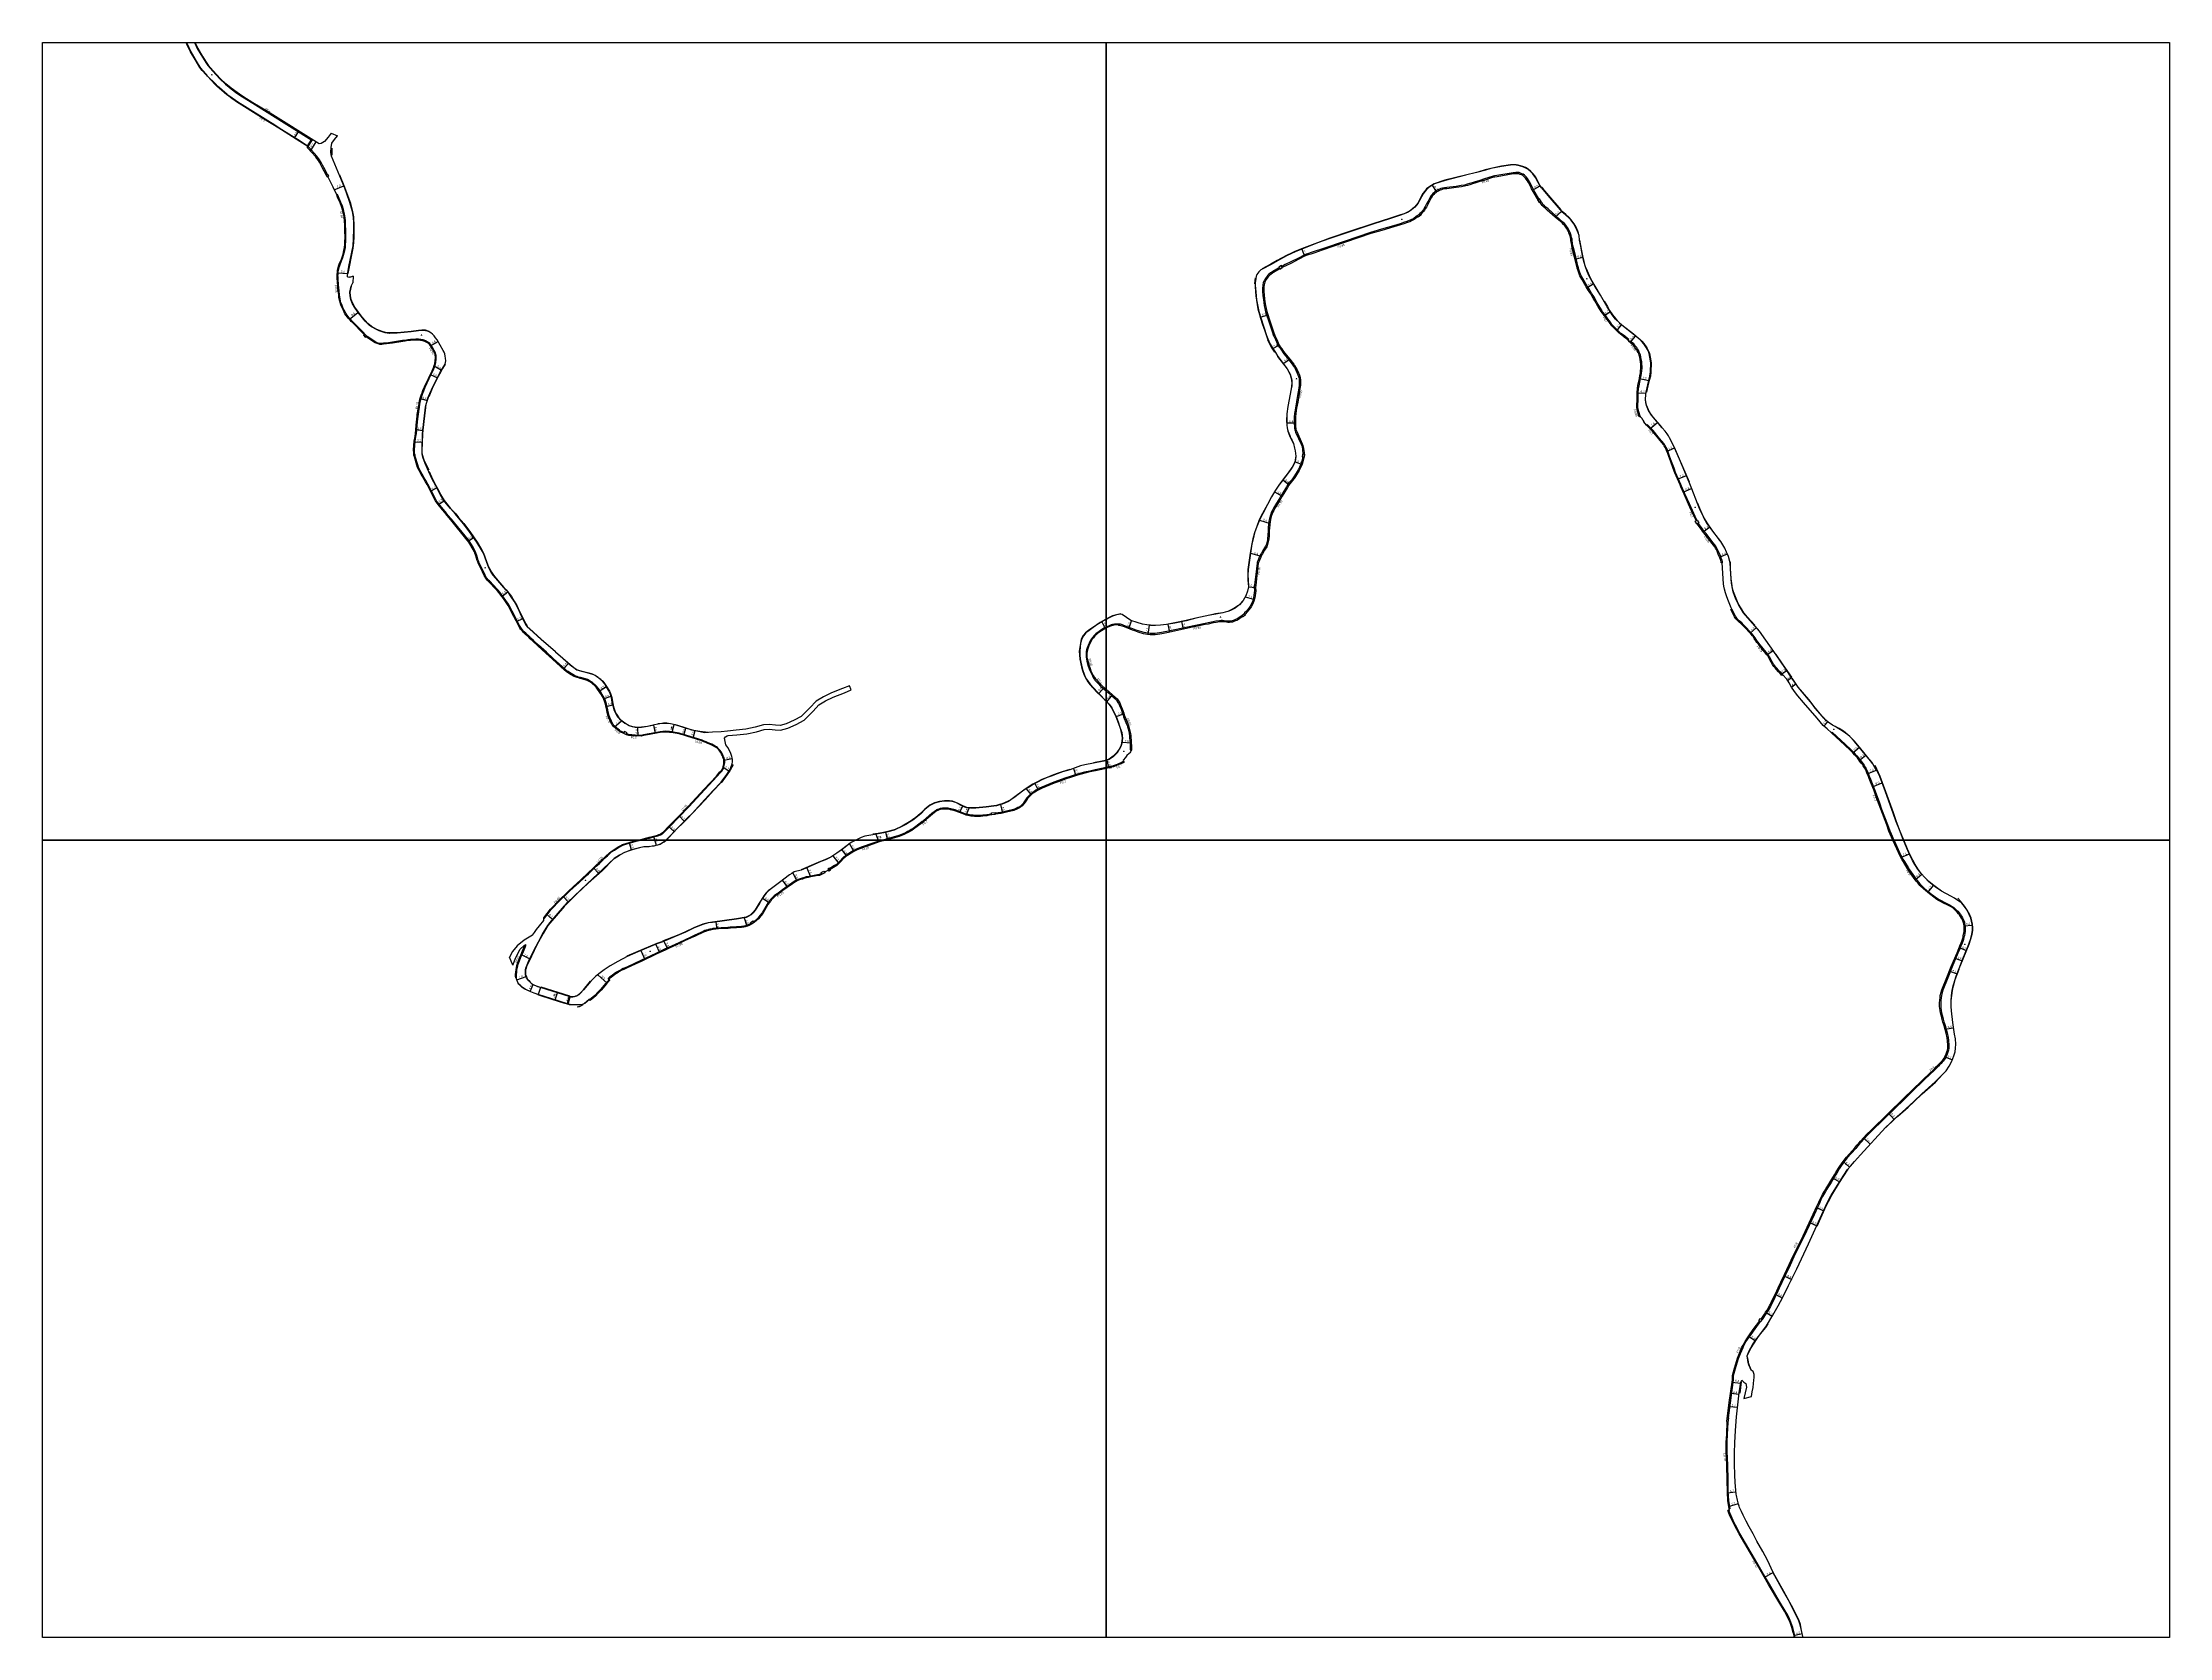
# Model space of a CAD drawing. Header units: metres. Extents: x -28002 to -25600, y -78000 to -76200.
# Drawn here: x -27200 to -25600, y -78000 to -76800 of the extents above; entities that cross this region are included whole.
import ezdxf

# ---------------------------------------------------------------- set-up
doc = ezdxf.new("R2010")
doc.units = ezdxf.units.M
doc.header["$LTSCALE"] = 2.5
for name, color, linetype in [('側溝・桝', 7, 'Continuous'), ('図郭', 7, 'Continuous'), ('幅員', 7, 'Continuous'), ('歩道・分離帯・安全施設', 7, 'Continuous'), ('舗装', 7, 'Continuous'), ('道路', 7, 'Continuous')]:
    doc.layers.add(name, color=color, linetype=linetype)
doc.styles.get("Standard").update_dxf_attribs({"font": ''})
doc.styles.add('YOKO_DECO', font='txt.shx', dxfattribs={"bigfont": 'extfont.shx'})
doc.styles.get('Standard').set_extended_font_data('@MS PGothic')

msp = doc.modelspace()

# ---------------------------------------------------------------- linework, layer by layer
at = {"layer": '側溝・桝'}
for points in [[(-26985.7, -76899.6), (-26987.2, -76896.4), (-26988.4, -76894.1), (-26989.4, -76892.2), (-26989.9, -76891.2), (-26990.9, -76889.5), (-26991.7, -76888.2), (-26992.8, -76886.6), (-26993.7, -76885.4), (-26999.8, -76878.8), (-27000.2, -76878.1), (-27006.3, -76874.1), (-27020, -76865.6), (-27025.3, -76862.2), (-27030.4, -76859), (-27049.8, -76846.9), (-27053.2, -76844.8), (-27054.9, -76843.6), (-27057.3, -76841.8), (-27060.6, -76839.5), (-27061.1, -76839.1), (-27067, -76834.1), (-27068.4, -76832.8), (-27070, -76831.2), (-27075.8, -76825.2), (-27076.7, -76824.1), (-27079.6, -76820.9), (-27080.6, -76819.6), (-27081.3, -76818.6), (-27084.2, -76813.9), (-27088.3, -76806.9), (-27088.7, -76806.2), (-27090.8, -76801.8), (-27091.6, -76800)], [(-27085.7, -76800), (-27085.5, -76800.5), (-27083.6, -76804.4), (-27079.7, -76811), (-27077.2, -76815), (-27075.7, -76817.3), (-27072, -76821.6), (-27066.6, -76827.3), (-27062.4, -76831.3), (-27058.2, -76834.8), (-27053.9, -76838), (-27049.7, -76840.9), (-27041.9, -76845.6), (-27031, -76852.4), (-26997.3, -76873.5), (-26997.1, -76873.2)], [(-26074.1, -76917.7), (-26074.6, -76917.1), (-26077.8, -76911.6), (-26078.9, -76909.5), (-26079.6, -76908.1), (-26081.3, -76904.7), (-26082.1, -76903.6), (-26083, -76902.2), (-26083.7, -76901.3), (-26084.5, -76900.5), (-26085.3, -76899.8), (-26086.3, -76899.1), (-26087.1, -76898.7), (-26088.1, -76898.3), (-26089.3, -76897.9), (-26090.5, -76897.8), (-26091.7, -76897.8), (-26093.7, -76898), (-26105.9, -76900), (-26107.7, -76900.3), (-26108.7, -76900.5), (-26109.5, -76900.7), (-26115.3, -76902.6), (-26118.9, -76903.7), (-26122.2, -76904.7), (-26124.6, -76905.5), (-26126.6, -76906.1), (-26128.3, -76906.6), (-26130.4, -76907.2), (-26132.7, -76907.6), (-26136.7, -76908.2), (-26143.6, -76909.1), (-26145.4, -76909.3), (-26146.8, -76909.5), (-26148, -76909.9), (-26149, -76910.3), (-26149.9, -76910.7), (-26150.8, -76911.1), (-26151.6, -76911.6), (-26152.6, -76912.3), (-26153.4, -76913), (-26154.1, -76913.7), (-26154.8, -76914.5), (-26155.4, -76915.2), (-26156.1, -76916.4), (-26157.2, -76918.5), (-26158.8, -76921.4), (-26159.8, -76923.3), (-26160.6, -76924.7), (-26161.1, -76925.6), (-26161.8, -76926.6), (-26163, -76927.8), (-26163.8, -76928.6), (-26164.1, -76928.8)], [(-26971.8, -76946.7), (-26971.9, -76941.3), (-26972.1, -76936.9), (-26972.1, -76935), (-26972.2, -76933.9), (-26972.4, -76931.9), (-26972.6, -76930.6), (-26972.9, -76928.8), (-26973.3, -76926.8), (-26973.7, -76925.6), (-26974.4, -76923), (-26975.5, -76920.3), (-26977.4, -76916), (-26978.1, -76914.3), (-26978.7, -76914.5)], [(-26007.3, -77024), (-26006.8, -77023.4), (-26008, -77022.4), (-26009.8, -77021), (-26011.4, -77019.7), (-26012.6, -77018.8), (-26013.6, -77017.8), (-26015, -77016.6), (-26016.2, -77015.5), (-26017.3, -77014.3), (-26018.4, -77013.2), (-26018.9, -77012.7), (-26019.4, -77012.1), (-26020.2, -77011), (-26021.3, -77009.5), (-26022.4, -77008), (-26023.5, -77006.4), (-26024.6, -77004.9), (-26025.3, -77004), (-26026.1, -77003.1), (-26026.9, -77002), (-26026.8, -77001.9), (-26029.2, -76997.9), (-26030.4, -76995.8), (-26031.4, -76994), (-26032.6, -76991.8), (-26034.7, -76988.5), (-26035.7, -76986.9), (-26036.4, -76985.8), (-26038.1, -76983.2), (-26041.3, -76977.5), (-26042, -76976.3), (-26042.7, -76975.1), (-26043.8, -76972.2), (-26044.2, -76970.8), (-26044.6, -76969.4), (-26045, -76967.9), (-26046.6, -76961.3), (-26048.3, -76954.4), (-26048.7, -76952.6), (-26049, -76951.2), (-26049.3, -76948.8), (-26049.4, -76947.7), (-26049.7, -76946.6), (-26050.1, -76945.3), (-26050.9, -76942.9), (-26051.3, -76941.9), (-26051.8, -76940.9), (-26052.8, -76939.2), (-26053.5, -76938.2), (-26054.1, -76937.4), (-26055.2, -76936.2), (-26056.3, -76935.1), (-26061.3, -76930.6), (-26067.5, -76925.2), (-26069.1, -76923.9), (-26070.2, -76922.9), (-26071.1, -76922), (-26072, -76920.7), (-26072.8, -76919.6)], [(-26166, -76930.4), (-26166.7, -76931), (-26168.5, -76932.3), (-26170.6, -76933.3), (-26171.9, -76933.9), (-26173.6, -76934.6), (-26176.2, -76935.5), (-26178.8, -76936.3), (-26183.6, -76937.8), (-26192.8, -76940.5), (-26201, -76942.9), (-26220.1, -76949.5), (-26237.8, -76955.4), (-26243.3, -76957.3), (-26246.3, -76958.3), (-26247.6, -76958.8), (-26249.1, -76959.3), (-26250.9, -76960), (-26255.3, -76962.2), (-26260.9, -76965), (-26265.1, -76967.1), (-26267.3, -76968.2), (-26267.8, -76968.4)], [(-26957.5, -77019.3), (-26958.3, -77018.3), (-26966.4, -77010.3), (-26967.3, -77009.4), (-26968.2, -77008.5), (-26969.6, -77007), (-26970.2, -77006.2), (-26971.2, -77004.9), (-26971.9, -77003.7), (-26973.1, -77001.4), (-26974.1, -76999.4), (-26974.9, -76997.2), (-26975.5, -76995.5), (-26975.8, -76994.6), (-26976.1, -76992.8), (-26976.3, -76991.7), (-26976.6, -76989.5), (-26976.9, -76987.1), (-26977.1, -76984.4), (-26977.3, -76982.5), (-26977.4, -76980.9), (-26977.6, -76979.4), (-26977.7, -76977.9), (-26977.7, -76976.5), (-26977.8, -76975.4), (-26977.7, -76974.6), (-26977.5, -76972.5), (-26977.3, -76971.4), (-26977.1, -76970.4), (-26976.7, -76968.5), (-26975.9, -76966.3), (-26974.6, -76963.1), (-26974, -76961.7), (-26973.5, -76960.1), (-26973, -76958.3), (-26972.6, -76956.4), (-26972.2, -76954.1), (-26972, -76951.9), (-26971.9, -76949.6), (-26971.8, -76946.7), (-26972.4, -76946.6)], [(-26269.8, -76969.5), (-26270.2, -76969.8), (-26274.4, -76972.2), (-26275.2, -76972.7), (-26276.3, -76973.4), (-26277.4, -76974.3), (-26278.2, -76975.1), (-26278.8, -76975.9), (-26280.3, -76977.9), (-26281.1, -76979.4), (-26281.4, -76980.1), (-26281.7, -76980.9), (-26281.9, -76982.2), (-26282.1, -76983.4), (-26282.2, -76984.6), (-26282.2, -76987.1), (-26281.9, -76990.3), (-26281.3, -76995.3), (-26280.9, -76998), (-26280.5, -77000.2), (-26279.9, -77002.5), (-26279.5, -77004.1), (-26277.6, -77009.8), (-26275.1, -77017.3), (-26273.9, -77020.6), (-26273.6, -77021.3), (-26272.6, -77023.4), (-26270.5, -77028.1), (-26269.8, -77029.1), (-26269.1, -77030), (-26268.1, -77031.4), (-26266.1, -77034.2), (-26262.5, -77038.8), (-26260.6, -77041.1), (-26259.5, -77042.7), (-26259, -77043.4), (-26258.3, -77044.6), (-26257.1, -77046.6), (-26256.1, -77048.8), (-26255.7, -77049.9), (-26255.2, -77051.3), (-26254.8, -77052.5), (-26254.6, -77054.1), (-26254.6, -77055.5), (-26254.7, -77057.8), (-26255, -77060), (-26255.9, -77065.6), (-26256.8, -77070.3), (-26257.5, -77075), (-26258.2, -77079), (-26258.4, -77081.6), (-26258.5, -77083.5), (-26258.5, -77086.3), (-26258.3, -77089.2), (-26258.2, -77090.5), (-26258, -77091.3), (-26257.8, -77092.1), (-26257.4, -77093.1), (-26253.3, -77102.3), (-26252.8, -77103.4), (-26252.5, -77104.4), (-26252.3, -77105.7), (-26252.1, -77107.2), (-26251.9, -77108.4), (-26251.8, -77109.3), (-26251.9, -77109.6)], [(-26912.2, -77059.4), (-26910.7, -77056), (-26909.2, -77052.9), (-26906.5, -77047.3), (-26905.6, -77045.4), (-26905.2, -77044.3), (-26904.7, -77042.9), (-26904.4, -77041.9), (-26904.2, -77041), (-26904.1, -77040.1), (-26904, -77038.9), (-26903.9, -77037.7), (-26903.9, -77036.7), (-26904, -77035.1), (-26904.1, -77034.6), (-26904.4, -77033.5), (-26904.6, -77033), (-26905.3, -77031.6), (-26905.8, -77030.6), (-26906.1, -77030.1), (-26906.8, -77028.9), (-26907.6, -77027.9), (-26908.2, -77027.1), (-26908.7, -77026.5), (-26909.6, -77025.8), (-26910.1, -77025.4), (-26910.6, -77025.1), (-26911.8, -77024.5), (-26912.9, -77024), (-26913.7, -77023.8), (-26914.4, -77023.6), (-26915.4, -77023.5), (-26916.2, -77023.4), (-26917.2, -77023.3), (-26918.2, -77023.3), (-26919.2, -77023.3), (-26920.6, -77023.4), (-26921.4, -77023.4), (-26923.3, -77023.5), (-26925.1, -77023.7), (-26927.4, -77024.1), (-26929.1, -77024.3), (-26936.8, -77025.5), (-26941.2, -77026.1), (-26941.2, -77026.1), (-26943.6, -77026.3), (-26944.8, -77026.4), (-26946.2, -77026.4), (-26947.4, -77026.1), (-26948.7, -77025.7), (-26949.4, -77025.4), (-26955.8, -77021.1), (-26956.1, -77020.8)], [(-25998.1, -77081.2), (-25999.7, -77076.2), (-25999.9, -77074.3), (-25999.9, -77072.4), (-25999.7, -77069.7), (-25999.6, -77067.6), (-25999.6, -77066.2), (-25999.6, -77063.5), (-25999.3, -77060.5), (-25998.9, -77058.2), (-25997.8, -77052.9), (-25997.5, -77050.7), (-25997.2, -77048.7), (-25996.9, -77047), (-25996.7, -77045), (-25996.7, -77043.2), (-25996.8, -77042.2), (-25997, -77040.2), (-25997.3, -77038.5), (-25997.6, -77036.5), (-25998, -77034.9), (-25998.4, -77033.9), (-25998.8, -77032.9), (-25999.5, -77031.5), (-26000.2, -77030.4), (-26000.8, -77029.5), (-26001.7, -77028.4), (-26002.5, -77027.4), (-26003, -77026.8), (-26004.6, -77025.5), (-26005.7, -77024.5), (-26006.3, -77025.2)], [(-26762.7, -77319.1), (-26763.4, -77318.8), (-26764.5, -77318.4), (-26765.2, -77318), (-26766, -77317.4), (-26767, -77316.7), (-26768.3, -77315.7), (-26770.1, -77314.2), (-26770.1, -77314.1), (-26770.8, -77313.2), (-26771.1, -77312.6), (-26772, -77310.7), (-26773.2, -77307.9), (-26773.7, -77306.6), (-26774.5, -77303.9), (-26774.8, -77302.1), (-26775.4, -77298.9), (-26775.7, -77297.7), (-26776.3, -77296), (-26777, -77293.9), (-26777.5, -77293), (-26778.9, -77290.5), (-26780.1, -77288.5), (-26781.8, -77286), (-26782.4, -77285.2), (-26783, -77284.5), (-26783.9, -77283.7), (-26786.2, -77281.5), (-26786.6, -77281.2), (-26788.1, -77280.4), (-26790.1, -77279.3), (-26790.8, -77279), (-26793.3, -77278.3), (-26794.3, -77278.1), (-26795.3, -77277.8), (-26796.7, -77277.4), (-26797.7, -77277.1), (-26798.2, -77276.9), (-26799.9, -77276.2), (-26802.4, -77274.8), (-26803.2, -77274.3), (-26804.7, -77273.3), (-26805.6, -77272.7), (-26806.8, -77271.5), (-26815.9, -77263.4), (-26820.8, -77258.8), (-26826.8, -77253.3), (-26830.6, -77249.9), (-26832.6, -77248.1), (-26833.8, -77247), (-26836.5, -77244.5), (-26837.6, -77243.5), (-26838.4, -77242.6), (-26839.8, -77240.8), (-26840.3, -77240.1), (-26841.2, -77238.5), (-26846.7, -77227.8), (-26849.1, -77223.1), (-26849.5, -77222.5), (-26852.7, -77218), (-26854.7, -77215.3), (-26856, -77213.6), (-26857.3, -77212), (-26858, -77211.2), (-26863.8, -77205), (-26864.4, -77204.4), (-26864.9, -77203.9), (-26865.4, -77203.3), (-26865.9, -77202.7), (-26867, -77200.8), (-26868.4, -77197.9), (-26871.6, -77191.4), (-26871.9, -77190.5), (-26872.3, -77189.6), (-26873.3, -77185.9), (-26874, -77184), (-26874.5, -77182.8), (-26876.1, -77179.8), (-26877.9, -77176.8), (-26878.8, -77175.4), (-26879.9, -77173.9), (-26892.3, -77158.7), (-26895, -77155.5), (-26896.9, -77153.2), (-26898.6, -77151.1), (-26901.9, -77147), (-26902.6, -77146.1), (-26903.3, -77145.2), (-26903.8, -77144.4), (-26905.5, -77141.3), (-26910.1, -77132.3), (-26911.1, -77130.2), (-26913.4, -77126.7), (-26913.7, -77126.1), (-26916.1, -77121.7), (-26917, -77120), (-26917.2, -77119.5), (-26917.8, -77117.8), (-26919.6, -77111.4), (-26919.8, -77110.5), (-26919.9, -77109.6), (-26920.1, -77108.6), (-26920.2, -77106.8), (-26920, -77103.1), (-26919.7, -77100), (-26919.1, -77096.4), (-26918.8, -77094.3), (-26918.5, -77091.3), (-26917.9, -77085.4), (-26917.7, -77083.3), (-26917.5, -77081.1), (-26917.3, -77079.9), (-26917, -77077.5), (-26916.5, -77074.3), (-26916.1, -77072.1), (-26915.3, -77068.6), (-26914.9, -77067.1), (-26914.4, -77065.4), (-26913.8, -77063.8), (-26913.1, -77062), (-26912.1, -77059.4), (-26912.7, -77059.1)], [(-25955.5, -77159.4), (-25957.8, -77154.3), (-25961.1, -77147.1), (-25964.5, -77139.5), (-25967, -77133.9), (-25967.6, -77132.5), (-25971.5, -77123.5), (-25972.6, -77120.2), (-25974.6, -77115.1), (-25976, -77111.1), (-25976.8, -77109), (-25977.3, -77107.3), (-25977.8, -77106), (-25978.5, -77104.6), (-25979.1, -77103.7), (-25979.5, -77103), (-25980.2, -77102), (-25983.6, -77097.8), (-25988.5, -77092), (-25991.3, -77089), (-25992.9, -77087.4), (-25993.4, -77087.8)], [(-26252.2, -77111.8), (-26252.2, -77112.3), (-26252.5, -77114.1), (-26253.1, -77116.4), (-26253.6, -77117.8), (-26254.5, -77119.5), (-26255.5, -77121.5), (-26258.3, -77126), (-26259.2, -77127.4), (-26260.3, -77128.9), (-26261.3, -77130.1), (-26262.4, -77131.4), (-26263.2, -77132.5), (-26264.3, -77134.3), (-26267.1, -77138.9), (-26268.2, -77140.7), (-26269.3, -77142.6), (-26272.4, -77147.8), (-26273.7, -77149.8), (-26274.6, -77151.5), (-26275.4, -77153.1), (-26276.2, -77155.6), (-26277.1, -77158.2), (-26277.3, -77159.1), (-26277.4, -77160.2), (-26277.9, -77165), (-26278.1, -77167.5), (-26278.2, -77170.4), (-26278.3, -77171.5), (-26278.4, -77172.7), (-26278.5, -77173.6), (-26278.8, -77175.6), (-26279.3, -77177.4), (-26279.9, -77179), (-26281.5, -77181.5), (-26283.1, -77184.2), (-26283.7, -77185.2), (-26284.5, -77186.8), (-26285.8, -77189.9), (-26286.2, -77191), (-26286.4, -77192.1), (-26286.6, -77193.5), (-26286.9, -77196.1), (-26288.3, -77208), (-26288.5, -77210), (-26288.3, -77212.4), (-26288.5, -77214.1), (-26288.7, -77215.9), (-26289, -77217.7), (-26289.6, -77220), (-26290.1, -77221.1), (-26290.7, -77222.5), (-26291.6, -77224.1), (-26292.1, -77224.9), (-26293.4, -77226.6), (-26294.4, -77227.8), (-26295.7, -77229.1), (-26296.1, -77229.5)], [(-25936.5, -77191.5), (-25936.3, -77191.5), (-25936.3, -77190.5), (-25936.6, -77189.4), (-25936.9, -77188.6), (-25937.3, -77187.3), (-25938.5, -77184.5), (-25939.5, -77182.5), (-25940.2, -77180.9), (-25940.7, -77180), (-25941.3, -77179), (-25943.2, -77176.5), (-25948.5, -77169.5), (-25950.4, -77167.1), (-25951.3, -77165.9), (-25954.6, -77161.6)], [(-26297.9, -77231.1), (-26298.4, -77231.6), (-26299.7, -77232.6), (-26300.8, -77233.3), (-26302.1, -77233.9), (-26303, -77234.3), (-26303.7, -77234.5), (-26305.1, -77235.1), (-26306.3, -77235.3), (-26307.2, -77235.4), (-26308.3, -77235.3), (-26309.3, -77235.3), (-26311.1, -77235), (-26312.3, -77234.9), (-26313.3, -77234.9), (-26314.7, -77235), (-26317.4, -77235.4), (-26319.5, -77235.8), (-26323.2, -77236.6), (-26325.5, -77237), (-26338.6, -77239.8), (-26353.1, -77242.9), (-26357, -77243.7), (-26358.3, -77244), (-26359.7, -77244.2), (-26361.4, -77244.5), (-26363, -77244.6), (-26364.8, -77244.7), (-26366.8, -77244.7), (-26368.8, -77244.5), (-26371.4, -77244), (-26374.8, -77243), (-26378.1, -77241.8), (-26379.7, -77241.2), (-26381.4, -77240.5), (-26386.5, -77238.6), (-26387.5, -77238.2), (-26389.2, -77237.7), (-26390.2, -77237.5), (-26391, -77237.5), (-26392.4, -77237.5), (-26393.5, -77237.6), (-26395.1, -77237.9), (-26396, -77238.1), (-26397, -77238.5), (-26399.4, -77239.5), (-26400, -77239.8)], [(-25891, -77275.6), (-25892.2, -77274.3), (-25893.5, -77272.9), (-25895.2, -77270.9), (-25896.1, -77269.9), (-25896.9, -77268.9), (-25897.8, -77267.6), (-25898.9, -77265.9), (-25900.4, -77263), (-25901.3, -77261.4), (-25902.1, -77260.2), (-25907.9, -77253.2), (-25909.7, -77251), (-25910.5, -77249.8), (-25911.7, -77248), (-25912.4, -77246.8), (-25913.1, -77245.8), (-25914.3, -77244.3), (-25919.7, -77238.9), (-25920.7, -77237.8), (-25921.8, -77236.7), (-25923.8, -77235), (-25924.7, -77234.2), (-25925.4, -77233.1), (-25926.4, -77231.6), (-25927.5, -77229.7), (-25929.3, -77226.3)], [(-26400, -77239.8), (-26401.2, -77240.4), (-26402.5, -77241.2), (-26403.8, -77242.1), (-26405.2, -77243.1), (-26406.7, -77244.2), (-26407.6, -77244.9), (-26408.8, -77246.1), (-26410, -77247.3), (-26411, -77248.6), (-26411.5, -77249.5), (-26411.8, -77250.1), (-26413.5, -77253.7), (-26414.1, -77255.3), (-26414.6, -77256.8), (-26414.9, -77258.3), (-26415, -77259), (-26415, -77259.9), (-26415, -77260.7), (-26415, -77261.9), (-26414.9, -77262.7), (-26414.7, -77263.7), (-26414.3, -77265.5), (-26413.3, -77269.2), (-26412.9, -77270.5), (-26412.3, -77272), (-26411.9, -77272.9), (-26410.2, -77276.6), (-26409.6, -77277.8), (-26409.1, -77278.6), (-26408.6, -77279.3), (-26408.3, -77279.8), (-26405.7, -77282.6), (-26404.4, -77284), (-26403.8, -77284.5), (-26401.2, -77286.8), (-26400.7, -77287.2), (-26400, -77287.7)], [(-26400, -77287.7), (-26398, -77289.3), (-26395.6, -77291.5), (-26393.8, -77293), (-26392.4, -77294.4), (-26391, -77296.6), (-26390.5, -77297.3), (-26389.8, -77298.7), (-26388.7, -77301.5), (-26387.6, -77304.9), (-26387.2, -77306.2), (-26386.8, -77307.3), (-26384.5, -77312.8), (-26384.1, -77313.9), (-26383.8, -77314.8), (-26383.4, -77316.3), (-26382.9, -77318), (-26382.5, -77320), (-26382.3, -77321.5), (-26382.2, -77322.9), (-26382, -77325.3), (-26381.9, -77327), (-26381.8, -77328.9), (-26381.8, -77331.4), (-26381.8, -77332.1), (-26380.8, -77332.1)], [(-26749.8, -77322), (-26749.7, -77321.3), (-26754.3, -77321.1), (-26756.7, -77320.9), (-26758.7, -77320.8), (-26760.5, -77320.2), (-26760.6, -77320.1)], [(-26749.7, -77400), (-26745.4, -77398.9), (-26743.5, -77398.5), (-26741.1, -77397.9), (-26739.3, -77397.4), (-26738.1, -77397.1), (-26737.2, -77396.8), (-26736.3, -77396.5), (-26735.2, -77396), (-26734, -77395.3), (-26733.5, -77395), (-26732.4, -77394.1), (-26728.6, -77390.3), (-26721.1, -77382.6), (-26713.8, -77375.1), (-26701.8, -77362.1), (-26692.7, -77352.3), (-26689.9, -77349.2), (-26689.4, -77348.6), (-26688.8, -77347.9), (-26688.4, -77347.3), (-26688, -77346.6), (-26687.5, -77345.5), (-26687.4, -77345), (-26686.9, -77342.9), (-26686.8, -77342), (-26686.8, -77340.9), (-26686.8, -77340.4), (-26687, -77339.4), (-26687.3, -77338.2), (-26687.7, -77337.4), (-26688.1, -77336.5), (-26688.8, -77335), (-26689.5, -77333.7), (-26690.2, -77332.7), (-26690.9, -77331.8), (-26691.4, -77331.3), (-26692.2, -77330.5), (-26693, -77329.9), (-26694, -77329.3), (-26695.2, -77328.6), (-26696.6, -77327.9), (-26699.2, -77326.8), (-26700.8, -77326.1), (-26702.3, -77325.6), (-26703.9, -77325), (-26715.2, -77321.3), (-26717.6, -77320.5), (-26718.3, -77320.3), (-26719.6, -77320), (-26721, -77319.6), (-26726.9, -77318.7), (-26728.4, -77318.4), (-26729.8, -77318.3), (-26731.1, -77318.2), (-26733.4, -77318.4), (-26735.5, -77318.6), (-26738.2, -77319.1), (-26743.6, -77320.1), (-26747.9, -77320.9), (-26749.7, -77321.3)], [(-25854.2, -77319.4), (-25853.7, -77318.9), (-25843.7, -77328.1), (-25839.6, -77332), (-25838.3, -77333.3), (-25837.6, -77334), (-25836.5, -77335.3), (-25835.3, -77336.6), (-25834.3, -77337.9), (-25833.2, -77339.2), (-25832.2, -77340.4), (-25831.2, -77341.7), (-25830.4, -77342.8), (-25829.7, -77343.8), (-25829.2, -77344.6), (-25828.8, -77345.3), (-25828.1, -77346.5), (-25827.1, -77348.5), (-25826.6, -77349.8), (-25825.8, -77352), (-25825.2, -77353.5), (-25823.7, -77357.4), (-25821.9, -77362.1), (-25820, -77367.2), (-25818.2, -77372), (-25816.5, -77376.7), (-25812.1, -77388.4), (-25810.4, -77393.1), (-25809.4, -77395.4), (-25807.3, -77400)], [(-26386.7, -77340.7), (-26387.9, -77341.4), (-26391.7, -77343.1), (-26394.6, -77344.2), (-26395.9, -77344.6), (-26396.1, -77344.7)], [(-26400, -77345.5), (-26403.3, -77346.2), (-26408.2, -77347.2), (-26412.2, -77348.1), (-26416.1, -77349), (-26421.6, -77350.4), (-26426.9, -77352.2), (-26430.1, -77353.3), (-26436.4, -77355.5), (-26439.3, -77356.6), (-26448.3, -77360.3), (-26449.9, -77361.1), (-26451.9, -77362.1), (-26452.8, -77362.6), (-26454, -77363.4), (-26455.1, -77364.1), (-26455.9, -77364.7), (-26456.8, -77365.4), (-26457.8, -77366.4), (-26458.3, -77367), (-26459, -77367.7), (-26459.5, -77368.3), (-26460, -77369), (-26461.5, -77371.2), (-26462.4, -77372.5), (-26463.5, -77373.7), (-26464.6, -77374.7), (-26465.4, -77375.2), (-26466.3, -77375.6), (-26467.5, -77376.2), (-26469.6, -77377), (-26474.9, -77378.3), (-26479, -77379.2), (-26481.2, -77379.6), (-26483.3, -77379.9), (-26483.4, -77380)], [(-26397.8, -77345.1), (-26399, -77345.3), (-26400, -77345.5)], [(-26486, -77380.4), (-26486.1, -77380.4), (-26487.9, -77380.7), (-26489.7, -77381), (-26491.2, -77381.2), (-26492.7, -77381.4), (-26494.5, -77381.5), (-26496, -77381.5), (-26498, -77381.6), (-26498.9, -77381.5), (-26500, -77381.4), (-26501.6, -77381.3), (-26503.8, -77380.9), (-26504.9, -77380.7), (-26505.5, -77380.5), (-26507.2, -77379.7), (-26513.4, -77377.3), (-26516.8, -77376.5), (-26518, -77376.2), (-26518.8, -77376.1), (-26519.8, -77376), (-26521, -77376), (-26521.7, -77376), (-26523.1, -77376.1), (-26524.7, -77376.4), (-26525.8, -77376.7), (-26526.7, -77377.1), (-26527.5, -77377.4), (-26528.3, -77378), (-26531, -77380.1), (-26537.4, -77385.5), (-26538.3, -77386.2), (-26539.8, -77387.3), (-26545.1, -77391.3), (-26546.5, -77392.2), (-26548, -77393), (-26549.3, -77393.7), (-26550.8, -77394.5), (-26552.1, -77395.1), (-26555.8, -77396.6), (-26557.5, -77397.2), (-26562.8, -77398.7), (-26568, -77400)], [(-26799.3, -77434.6), (-26799.2, -77434.7), (-26792.8, -77428.6), (-26790.9, -77426.8), (-26789.4, -77425.4), (-26785.1, -77421.3), (-26782.9, -77419.2), (-26781.1, -77417.6), (-26779, -77415.6), (-26777.4, -77414), (-26775.1, -77411.8), (-26774.1, -77411), (-26773.3, -77410.1), (-26771.9, -77409), (-26769.8, -77407.7), (-26766.7, -77405.7), (-26765.1, -77404.8), (-26763.4, -77404), (-26761.1, -77403.1), (-26755.3, -77401.5), (-26752.4, -77400.7), (-26749.7, -77400)], [(-26568, -77400), (-26568.8, -77400.2), (-26570.9, -77400.8), (-26578.4, -77403.5), (-26580.5, -77404.2), (-26584.3, -77405.5), (-26587.9, -77407), (-26590.1, -77408.1), (-26594.8, -77411), (-26595.6, -77411.6), (-26596.3, -77412.1), (-26597.1, -77412.7), (-26598, -77413.5), (-26600, -77415.7), (-26602.8, -77418.4), (-26604.2, -77419.3), (-26607.8, -77421.5)], [(-25807.3, -77400), (-25807.1, -77400.3), (-25802, -77411.7), (-25801.4, -77412.8), (-25800.5, -77414.3), (-25799.4, -77416.1), (-25796.6, -77420.8), (-25795.5, -77422.4), (-25793.1, -77425.9), (-25790.6, -77429.5), (-25789.9, -77430.4), (-25788.8, -77431.8), (-25787.9, -77432.9), (-25787.2, -77433.6), (-25784.4, -77436.4), (-25783, -77437.5), (-25781.2, -77439), (-25779.1, -77440.7), (-25774.5, -77444), (-25773.3, -77444.8), (-25771.8, -77445.6), (-25769.6, -77446.8), (-25766.4, -77448.4), (-25764.9, -77449.1), (-25763.4, -77450), (-25762.3, -77450.8), (-25761.4, -77451.5), (-25760.4, -77452.5), (-25759.2, -77453.6), (-25758, -77455), (-25757.3, -77455.9), (-25756.5, -77457.2), (-25755.7, -77458.5), (-25755.2, -77459.5), (-25754.8, -77460.6), (-25754.3, -77461.9), (-25754.1, -77462.9), (-25753.7, -77465.1), (-25753.6, -77466.2), (-25753.6, -77467.8), (-25753.7, -77468.9), (-25753.9, -77470.2), (-25754.3, -77472), (-25754.6, -77473.2), (-25755, -77474.8), (-25755.5, -77476.3), (-25756, -77477.6), (-25756.9, -77480), (-25757.8, -77482), (-25759.1, -77485.2), (-25763.4, -77495.5), (-25766.7, -77503.8), (-25770.5, -77512.9), (-25771.1, -77514.8), (-25771.6, -77517.1), (-25771.8, -77518.7), (-25772, -77520.5), (-25772.1, -77522.4), (-25772.1, -77523.5), (-25772.1, -77524.3), (-25772.1, -77525.4), (-25772, -77526.5), (-25771.8, -77528.3), (-25771.5, -77530), (-25771.1, -77531.7), (-25770.5, -77533.6), (-25770.2, -77534.8), (-25769.7, -77536.8), (-25769.3, -77538.1), (-25768.8, -77539.6), (-25767.3, -77545.2), (-25766.9, -77546.3), (-25766.7, -77547.4), (-25766.4, -77548.7), (-25766.1, -77550.9), (-25765.9, -77554.3), (-25766, -77555.5), (-25766, -77556.6), (-25766.3, -77558.2), (-25766.5, -77558.8), (-25766.7, -77559.7), (-25767.2, -77561.2), (-25767.7, -77562.4), (-25768.3, -77563.5), (-25769, -77564.6), (-25769.4, -77565.3), (-25770.2, -77566.3), (-25771, -77567.2), (-25771.8, -77568.1), (-25772.7, -77569), (-25773.7, -77570.1), (-25774.7, -77571.1), (-25776.1, -77572.5), (-25777.5, -77573.9), (-25779.4, -77575.7), (-25785.2, -77581.2), (-25793, -77588.7), (-25799, -77594.7), (-25824, -77618.9), (-25827.1, -77622), (-25829.7, -77624.8), (-25831.9, -77627.3), (-25833.1, -77628.6), (-25834.5, -77630.2), (-25836, -77632), (-25842.4, -77639.2), (-25844.2, -77641.5), (-25845.6, -77643.4), (-25847.4, -77645.9), (-25848.4, -77647.4), (-25850.3, -77650.6), (-25851.4, -77652.4), (-25853.3, -77655.5), (-25854.5, -77657.7), (-25856.4, -77660.6), (-25857.8, -77662.8), (-25858.8, -77664.4), (-25860.3, -77667), (-25860.9, -77668.2), (-25861.9, -77670.1), (-25863.1, -77672.8), (-25863.8, -77674.4), (-25864.5, -77675.9), (-25867.3, -77682), (-25874.9, -77698), (-25878.4, -77705.2), (-25882.5, -77713.7), (-25885.3, -77719.8), (-25888.8, -77727.2), (-25891.6, -77733), (-25893.6, -77737.3), (-25894.6, -77739.5), (-25898.8, -77748.5), (-25899.4, -77749.6), (-25900.1, -77751), (-25901.9, -77754.1), (-25903.1, -77755.8), (-25904.1, -77757.2), (-25906, -77760.1), (-25906.5, -77760.8)], [(-26823, -77458.5), (-26822.5, -77458.9), (-26817.3, -77452.4), (-26810.8, -77445.6), (-26799.3, -77434.6), (-26799.5, -77434.3)], [(-26613.9, -77425.2), (-26615.1, -77425.8), (-26615.7, -77425.9), (-26617, -77426.2), (-26619.5, -77426.6), (-26620.8, -77426.9), (-26622.3, -77427.2), (-26624.2, -77427.6), (-26625.6, -77427.8), (-26627.5, -77428.4), (-26628.6, -77428.7), (-26630, -77429.2), (-26631.5, -77429.7), (-26632.5, -77430.1), (-26633.3, -77430.5), (-26634, -77430.8), (-26634.6, -77431.2), (-26636.3, -77432.5), (-26643.4, -77437.6), (-26646.7, -77439.9), (-26648, -77440.8), (-26648.7, -77441.3), (-26649.5, -77442), (-26650.1, -77442.5), (-26651, -77443.3), (-26651.7, -77444), (-26652.6, -77445), (-26653, -77445.5), (-26654.1, -77446.9), (-26654.9, -77448.2), (-26658.7, -77454.8), (-26660.1, -77456.6), (-26661.9, -77458.7), (-26664.7, -77461.3), (-26665.1, -77461.5)], [(-26667, -77462.8), (-26667.5, -77463.1), (-26668.2, -77463.4), (-26669.9, -77464.2), (-26671.7, -77464.8), (-26672.5, -77464.9), (-26674.3, -77465.1), (-26677.9, -77465.4), (-26679.6, -77465.5), (-26682.6, -77465.7), (-26684.4, -77465.9), (-26685.1, -77466), (-26686.5, -77466), (-26688.3, -77466), (-26689.6, -77466), (-26695.7, -77466.7), (-26697.1, -77467), (-26697.9, -77467.1), (-26698.9, -77467.3), (-26699.5, -77467.5), (-26700.7, -77467.9), (-26701.7, -77468.2), (-26703, -77468.8), (-26709.4, -77471.7), (-26712.4, -77473.1), (-26717.2, -77475.3), (-26724.7, -77478.8), (-26730.3, -77481.5), (-26732, -77482.2), (-26738.7, -77485.4), (-26749.9, -77490.7), (-26754.6, -77492.9), (-26760.5, -77495.6), (-26763.1, -77496.8), (-26764.4, -77497.5), (-26766.2, -77498.4), (-26766.8, -77498.7), (-26767.5, -77499.1), (-26768.2, -77499.5), (-26769.9, -77500.7), (-26771.5, -77502), (-26773.4, -77503.3), (-26774.6, -77504.3), (-26774.3, -77505.6), (-26776.2, -77507.8), (-26780.3, -77512.4), (-26782.2, -77514.5), (-26784.5, -77516.9), (-26785.8, -77517.9), (-26788.4, -77520.1)], [(-26843.6, -77503.6), (-26843.4, -77503.6), (-26843.4, -77502.8), (-26843.4, -77501.1), (-26843.3, -77499.4), (-26843.2, -77497.9), (-26842.5, -77494.6), (-26842.2, -77493.3), (-26841.3, -77490.9), (-26840.2, -77488.2), (-26838.3, -77483.8), (-26836.8, -77480.2), (-26836.3, -77479), (-26836.9, -77478.8)], [(-25932.6, -77834.7), (-25931.8, -77834.8), (-25930.3, -77823.4), (-25927.9, -77806.2), (-25927.9, -77803), (-25926.4, -77797.6), (-25924.9, -77792.5), (-25924.2, -77790.1), (-25922.8, -77786.4), (-25920.8, -77781.8), (-25920.1, -77780.4), (-25918.6, -77777.6), (-25917.3, -77775.7), (-25914.7, -77772), (-25911.7, -77767.8), (-25908.4, -77763.2), (-25907.9, -77762.5)], [(-25931.8, -77834.8), (-25932.3, -77838.3), (-25932.6, -77847.1), (-25932.9, -77853.1), (-25933, -77856.1), (-25932.9, -77860), (-25932.5, -77870), (-25932.3, -77881.9), (-25932.1, -77890.3), (-25931.8, -77897), (-25930.7, -77903.1)], [(-25930.7, -77903.1), (-25931.4, -77903.2)], [(-25881.6, -78000), (-25882.3, -77996.5), (-25883.4, -77992.4), (-25884.8, -77988.6), (-25885.8, -77985.9), (-25887.2, -77983.2), (-25889.1, -77980), (-25893.3, -77972.9), (-25901, -77959.8), (-25905.4, -77952.3), (-25910.4, -77943.5), (-25923.1, -77921.8), (-25926.4, -77915.6), (-25928.2, -77912.1), (-25929.7, -77908.6), (-25930.7, -77906.2), (-25931.4, -77904.4)]]:
    msp.add_lwpolyline(points, dxfattribs=at)
for points in [[(-26984.7, -76900.4), (-26985.3, -76899.4), (-26986.5, -76900), (-26986, -76901.1)], [(-26075.1, -76918.4), (-26073.8, -76920.3), (-26072.6, -76919.5), (-26073.9, -76917.6)], [(-26163.2, -76929.9), (-26165.1, -76931.5), (-26166, -76930.4), (-26164.1, -76928.8)], [(-26267.4, -76969.2), (-26268.1, -76967.8), (-26270.1, -76969), (-26269.3, -76970.4)], [(-26956.1, -77020.8), (-26957.5, -77019.3), (-26958.4, -77020.1), (-26957, -77021.6)], [(-26251, -77112), (-26250.7, -77109.8), (-26252.1, -77109.6), (-26252.4, -77111.8)], [(-25954.1, -77161.3), (-25955.5, -77162.1), (-25956.7, -77160.1), (-25955.3, -77159.3)], [(-26296.9, -77232.2), (-26297.9, -77231.1), (-26296.1, -77229.5), (-26295.1, -77230.6)], [(-26762.3, -77318.3), (-26763, -77319.7), (-26760.9, -77320.7), (-26760.2, -77319.3)], [(-26397.8, -77344.9), (-26397.6, -77345.8), (-26395.9, -77345.4), (-26396.1, -77344.5)], [(-26486.1, -77379.6), (-26483.5, -77379.2), (-26483.3, -77380.7), (-26485.8, -77381.1)], [(-26613.6, -77425.8), (-26614.3, -77424.4), (-26612.2, -77423.4), (-26611.5, -77424.7)], [(-26608, -77421.2), (-26609.2, -77421.9), (-26608.6, -77423.2), (-26607.3, -77422.5)], [(-26667.5, -77462.1), (-26665.5, -77460.8), (-26664.7, -77462), (-26666.7, -77463.3)], [(-25906.5, -77760.8), (-25907.9, -77762.5), (-25909, -77761.6), (-25907.6, -77759.9)]]:
    msp.add_lwpolyline(points, close=True, dxfattribs=at)
at = {"layer": '図郭'}
for points in [[(-27200, -76800), (-26400, -76800), (-26400, -77400), (-27200, -77400)], [(-26400, -76800), (-25600, -76800), (-25600, -77400), (-26400, -77400)], [(-27200, -77400), (-26400, -77400), (-26400, -78000), (-27200, -78000)], [(-26400, -77400), (-25600, -77400), (-25600, -78000), (-26400, -78000)]]:
    msp.add_lwpolyline(points, close=True, dxfattribs=at)
at = {"layer": '幅員'}
for points in [[(-27010.4, -76871.9), (-27007.3, -76866.8)], [(-26998.5, -76881.7), (-26994.2, -76874.8)], [(-26980.5, -76910.8), (-26973.4, -76907.8)], [(-26154.7, -76907.4), (-26151.5, -76912.7)], [(-26079.2, -76911), (-26073.4, -76907.9)], [(-26062, -76931.3), (-26057.3, -76927.1)], [(-26252.8, -76955.5), (-26250.6, -76960.7)], [(-26978.2, -76973.3), (-26970.4, -76973.9)], [(-26047.2, -76962.9), (-26041.3, -76961.5)], [(-26038.4, -76984.5), (-26033.4, -76981.5)], [(-26969.3, -77008.3), (-26962.7, -77003)], [(-26283.8, -77006.7), (-26278.3, -77004.9)], [(-26025.2, -77005.4), (-26020.8, -77002.5)], [(-26015.8, -77016.8), (-26012.1, -77012.4)], [(-26005.7, -77025.7), (-26001.7, -77020.8)], [(-26908.1, -77028.3), (-26902.4, -77024.9)], [(-26274.6, -77030.2), (-26269.8, -77027.7)], [(-26266.6, -77041.5), (-26261.7, -77038.2)], [(-26908.3, -77049.7), (-26903, -77052.3)], [(-26905.5, -77043.3), (-26900, -77046.5)], [(-25998.7, -77052.7), (-25991.6, -77054.2)], [(-26915.9, -77067.8), (-26910.7, -77069.4)], [(-26000.5, -77063.5), (-25993.8, -77063.9)], [(-26263.9, -77086.1), (-26257.5, -77086.2)], [(-25990.8, -77090.6), (-25985, -77085.7)], [(-26920.4, -77100.4), (-26914.3, -77100.6)], [(-26919.3, -77091.2), (-26913.8, -77091.8)], [(-26257.8, -77115.4), (-26252.5, -77117.5)], [(-25978, -77107.6), (-25972.3, -77105)], [(-26908.2, -77137.6), (-26903.4, -77135.1)], [(-26266.9, -77129.1), (-26262.2, -77132.7)], [(-25970.1, -77128.5), (-25963.4, -77125.7)], [(-25965.8, -77138.2), (-25959.5, -77135.6)], [(-26902.5, -77147.5), (-26897.9, -77144.7)], [(-26273.2, -77138), (-26267.5, -77141.3)], [(-26284.6, -77159.3), (-26276.6, -77161.9)], [(-25950.9, -77168.1), (-25945.8, -77164.4)], [(-26879.9, -77175.1), (-26875.8, -77172.3)], [(-26291.4, -77184.3), (-26283.2, -77186.4)], [(-25938.4, -77187.2), (-25932.5, -77184.8)], [(-26854.4, -77216.9), (-26850.1, -77213.4)], [(-26292.7, -77209.6), (-26287.6, -77210.1)], [(-26295.2, -77217.1), (-26288.4, -77219.1)], [(-26843.4, -77235.7), (-26838.7, -77233.4)], [(-26403.2, -77235.9), (-26400.6, -77240.9)], [(-26382.8, -77241), (-26380.8, -77235)], [(-26368.4, -77245.5), (-26367.2, -77238.4)], [(-26353.6, -77237.8), (-26352.3, -77243.7)], [(-26343.1, -77235.7), (-26341.9, -77241.4)], [(-25915.4, -77244.3), (-25910.8, -77240.4)], [(-25902.8, -77260.7), (-25898.2, -77257.5)], [(-26808.1, -77271.3), (-26804.4, -77267.1)], [(-25892.3, -77275.4), (-25887.9, -77272.4)], [(-25887.3, -77279.9), (-25884.3, -77277.8)], [(-26781.3, -77288.1), (-26775.8, -77284.6)], [(-26777.9, -77293.7), (-26772.3, -77291.9)], [(-26405.5, -77289.8), (-26401.5, -77285.3)], [(-26399.4, -77296), (-26395, -77290.8)], [(-25884.4, -77284.9), (-25881, -77282.6)], [(-26776.1, -77299.5), (-26770.9, -77298.4)], [(-26769.9, -77315.2), (-26764.4, -77310.3)], [(-26392.3, -77307), (-26386.5, -77305.2)], [(-25859.9, -77314.3), (-25857.1, -77311.1)], [(-26751.9, -77321.9), (-26752.3, -77315.4)], [(-26740.3, -77313.6), (-26739.2, -77319.8)], [(-26726.4, -77319.3), (-26724.9, -77313.1)], [(-26717.7, -77321.1), (-26716, -77315.9)], [(-26710.6, -77323.4), (-26709, -77317.7)], [(-26387.9, -77326.5), (-26381, -77327)], [(-26687.5, -77340), (-26681.2, -77338.6)], [(-26399.3, -77340), (-26398, -77345.8)], [(-25838.2, -77334.5), (-25833.2, -77330.2)], [(-25833.4, -77340.1), (-25828.5, -77336.1)], [(-26688.1, -77345.3), (-26683.6, -77348.2)], [(-26453.6, -77357.5), (-26451, -77362.5)], [(-26424.5, -77346.2), (-26422.7, -77351.6)], [(-25827.3, -77350.1), (-25820.3, -77347.5)], [(-25823.5, -77359.9), (-25816, -77357.1)], [(-26510.2, -77379.3), (-26507.8, -77374.6)], [(-26505.1, -77381.3), (-26503, -77376)], [(-26479.3, -77373.4), (-26477.8, -77379.7)], [(-26460, -77361.5), (-26456.3, -77366)], [(-26729, -77389.9), (-26724.9, -77393.7)], [(-26721.2, -77381.9), (-26717.3, -77385.9)], [(-26758.8, -77401.9), (-26757.1, -77407.4)], [(-26740.5, -77397.1), (-26738.4, -77403.9)], [(-26598.8, -77407.4), (-26595.2, -77412.2)], [(-26593, -77403), (-26589.6, -77408.7)], [(-26573.2, -77395.6), (-26571, -77401.6)], [(-26565.8, -77394.2), (-26564.4, -77399.9)], [(-26785.5, -77420.9), (-26781.8, -77424.9)], [(-26625, -77420.9), (-26622.2, -77427.8)], [(-26605.5, -77412), (-26601, -77417.7)], [(-25802.1, -77413.2), (-25795.6, -77410.4)], [(-26643.4, -77430.4), (-26639.6, -77435.7)], [(-26635.5, -77424.6), (-26632.6, -77430.9)], [(-25791.2, -77429.9), (-25786.4, -77425.7)], [(-25781.7, -77439.6), (-25777.6, -77434.3)], [(-26820.9, -77455.9), (-26816.3, -77459.8)], [(-26808.4, -77442.4), (-26804.5, -77446.6)], [(-26658.3, -77443.7), (-26653.3, -77447)], [(-26693.5, -77461.7), (-26692.8, -77467.1)], [(-26672.2, -77458.5), (-26670.1, -77464.9)], [(-25754.6, -77464.7), (-25748.3, -77464.1)], [(-26840, -77486.2), (-26833.4, -77489.5)], [(-26749.9, -77483.1), (-26746.8, -77489.9)], [(-26738.7, -77478.5), (-26735.8, -77484.7)], [(-26732.6, -77476.2), (-26729.8, -77482)], [(-25758.2, -77481), (-25752.9, -77483.1)], [(-26843.2, -77505.3), (-26836.3, -77502.6)], [(-26782.3, -77501.4), (-26775.2, -77507.7)], [(-25765.5, -77498.6), (-25759.7, -77500.7)], [(-25761.4, -77488.8), (-25756, -77490.9)], [(-26833.2, -77514), (-26830.9, -77508.8)], [(-26814.3, -77520.3), (-26812.6, -77515)], [(-26804.7, -77523.5), (-26803.1, -77518)], [(-25768.9, -77542.3), (-25762.4, -77541.2)], [(-25769, -77563.1), (-25763.3, -77565.4)], [(-25811.4, -77605.6), (-25807.2, -77610.2)], [(-25830.2, -77624.2), (-25825.1, -77628.9)], [(-25845.5, -77642), (-25840.7, -77646.1)], [(-25853.4, -77654.1), (-25848.3, -77657.3)], [(-25865.6, -77676.5), (-25860.3, -77679)], [(-25870.9, -77687.7), (-25865.3, -77690.2)], [(-25890, -77727.8), (-25884.2, -77730.7)], [(-25896.5, -77741.8), (-25891.2, -77744.6)], [(-25903.8, -77755.3), (-25898.8, -77758.3)], [(-25916.6, -77773.4), (-25911.3, -77776.9)], [(-25928.9, -77807.8), (-25922.6, -77808.7)]]:
    msp.add_lwpolyline(points, dxfattribs=at)
at = {"layer": '幅員', "flags": 128}
for points in [[(-25930.1, -77816.2), (-25923.7, -77816.9)], [(-25931.5, -77826.1), (-25924.8, -77826.8)], [(-25932.7, -77891.3), (-25926.1, -77890.5)], [(-25931.7, -77901.5), (-25924.3, -77899.3)], [(-25898, -77951.2), (-25904.6, -77955)], [(-25882.6, -77998.4), (-25876.3, -77997)]]:
    msp.add_lwpolyline(points, dxfattribs=at)
at = {"layer": '歩道・分離帯・安全施設'}
for points in [[(-26982.4, -76879.5), (-26982.5, -76884.8)], [(-26044.6, -76943.1), (-26046.4, -76939), (-26047.8, -76936.4), (-26048.7, -76935.1), (-26050, -76933.4), (-26051.7, -76931.7), (-26054.2, -76929.5), (-26056.9, -76927.2), (-26058.1, -76925.8), (-26065.9, -76916.9), (-26071.2, -76910.7), (-26072.2, -76909.3), (-26073.6, -76907.2), (-26074.6, -76905.2), (-26076.7, -76901.4), (-26078.6, -76898.7), (-26080.3, -76897), (-26082.5, -76895.2), (-26084.5, -76894.1), (-26086.4, -76893.3), (-26088.2, -76892.7), (-26089.9, -76892.2), (-26091.5, -76892), (-26093.6, -76891.9), (-26095.8, -76892.1), (-26102.4, -76893.1), (-26110.4, -76894.7), (-26114.7, -76895.9), (-26120.4, -76897.5)], [(-26970.1, -76973.9), (-26966.4, -76954.7), (-26965.8, -76950.5), (-26965.5, -76946.5), (-26965.5, -76941.8), (-26965.5, -76938.2), (-26965.9, -76931.2), (-26966.8, -76926), (-26967.5, -76923.2), (-26968.2, -76921.1), (-26969.5, -76917.1), (-26972.6, -76909.1), (-26976.3, -76899.7)], [(-26121.3, -76897.7), (-26129.5, -76899.7), (-26145, -76903.6), (-26153.1, -76906.2), (-26156.3, -76908.2), (-26158.8, -76910.2), (-26160.4, -76912), (-26161.6, -76913.7), (-26165.5, -76920.9), (-26167.9, -76923.8), (-26171.2, -76926.6), (-26173.2, -76927.7), (-26175.7, -76928.8), (-26178.5, -76929.6), (-26185.9, -76932.2), (-26199.3, -76936.5), (-26216, -76942), (-26231.6, -76947.3), (-26240.9, -76950.6), (-26252.9, -76955.2), (-26257.9, -76957.2), (-26260.5, -76958.5), (-26264.1, -76960.3), (-26271.2, -76964.1), (-26275.9, -76966.7), (-26282.6, -76970.3)], [(-26027.9, -76990), (-26032.1, -76983.3), (-26034.2, -76979.6), (-26036.3, -76975.6), (-26037.9, -76972.1), (-26039.2, -76968.7), (-26040.3, -76964.7), (-26041.3, -76960.6), (-26042.3, -76955.5), (-26043.5, -76948.7)], [(-26909.1, -77017.3), (-26911.9, -77016.5), (-26913, -77016.4), (-26914.7, -77016.5), (-26917.2, -77016.7), (-26922.6, -77017.3), (-26933.2, -77018.4), (-26938.9, -77018.5), (-26942.1, -77018.1), (-26944.4, -77017.5), (-26946.6, -77016.7), (-26948.6, -77015.8), (-26952.5, -77013.6), (-26954, -77012.5), (-26955.3, -77011.3), (-26957.1, -77009.5), (-26959.2, -77007), (-26962.4, -77002.9), (-26965.1, -76999.1), (-26966.8, -76995.9), (-26967.8, -76993.3), (-26968.4, -76990.5), (-26968.6, -76987.7), (-26967.6, -76983.4)], [(-26288, -76981.5), (-26287.5, -76977)], [(-26287.9, -76981.8), (-26287.8, -76983.8), (-26287.3, -76990.6), (-26286.4, -76997.1), (-26285.7, -77000.3), (-26284.5, -77004.7), (-26283.8, -77007.3), (-26282.6, -77011.4), (-26280.6, -77017), (-26278.6, -77022.9)], [(-26025.2, -76994.5), (-26022.8, -76998.7), (-26021.2, -77001.5), (-26019, -77004.8), (-26016.4, -77008), (-26013.6, -77010.9), (-26010.6, -77013.4), (-26004.5, -77018.2), (-25998.2, -77023.4), (-25996.9, -77024.6), (-25995.3, -77026.5), (-25993.1, -77029.6), (-25991.8, -77032.2), (-25991.2, -77033.8), (-25990.6, -77036.6), (-25989.9, -77040.9), (-25990.1, -77047.8), (-25990.5, -77050.9), (-25991.4, -77054.3), (-25992.1, -77057.1), (-25993.4, -77063.1)], [(-26278.4, -77023.5), (-26277.6, -77025.7), (-26275.7, -77029.2), (-26273.3, -77032.9)], [(-26270.9, -77036.2), (-26263.7, -77045.5), (-26261.5, -77049.7), (-26260.4, -77054), (-26260.3, -77056.3), (-26260.4, -77058.6), (-26260.8, -77060.5), (-26263.2, -77073.9), (-26264, -77079.4), (-26264.1, -77084.3), (-26264, -77087.8), (-26263.8, -77089.9), (-26263.2, -77092.3), (-26261.9, -77095.7), (-26261.2, -77097.4), (-26260.4, -77098.9), (-26259, -77101.8), (-26258.2, -77105.2), (-26257.7, -77107.2), (-26257.2, -77111.2), (-26257.9, -77115.4), (-26259.5, -77118.7), (-26260.6, -77120.5), (-26262.9, -77123.8), (-26266.5, -77128.3), (-26270.1, -77133.1), (-26272.6, -77136.8), (-26275.5, -77141.9), (-26278.5, -77147.6), (-26282.2, -77154.4), (-26284.7, -77159.2), (-26286.6, -77164.1), (-26288.3, -77168.9), (-26289.5, -77173.3), (-26290.4, -77177.2), (-26291.5, -77184.3), (-26293.2, -77196.6), (-26293.4, -77201.1), (-26293.2, -77204.3), (-26292.8, -77209.6), (-26293.6, -77212.7), (-26294.9, -77216.3), (-26296.8, -77219.8), (-26299.6, -77222.9), (-26300.3, -77223.5), (-26303, -77225.4), (-26306.4, -77227.2), (-26308.3, -77228), (-26310.3, -77228.6), (-26312.2, -77229), (-26317.6, -77229.9), (-26321.6, -77230.8)], [(-26897.1, -77042.1), (-26899.1, -77045.3), (-26900.5, -77047.7), (-26902.3, -77051.2), (-26906.3, -77059.1), (-26909.5, -77066.5)], [(-26909.2, -77121.7), (-26912.6, -77114.9), (-26913.5, -77112.6), (-26914, -77110.9), (-26914.3, -77109.1), (-26914.4, -77107.2), (-26914, -77094.7), (-26913.7, -77091.7), (-26912.5, -77080.9), (-26911.6, -77074.5), (-26911.3, -77072.2), (-26910.8, -77070.5), (-26909.7, -77066.9)], [(-25981.8, -77089.5), (-25988.2, -77082), (-25989.8, -77079.8), (-25991.1, -77077.8), (-25991.9, -77076.3), (-25993.4, -77072.9), (-25994.1, -77068.8), (-25993.9, -77064.6)], [(-25997.7, -77081.8), (-25997, -77082.6), (-25996.4, -77083.5), (-25996, -77084.2), (-25995.4, -77085.4)], [(-25961.1, -77130.8), (-25968.5, -77113.4), (-25972.3, -77104.8), (-25976, -77097.4)], [(-26909.2, -77122.8), (-26906.7, -77128.5), (-26904.1, -77133.4), (-26902, -77137.4), (-26900.6, -77140.1), (-26897.8, -77144.5), (-26895.9, -77147.1), (-26893, -77150.5), (-26889.2, -77154.7), (-26887, -77157.4), (-26883.2, -77161.9), (-26878.5, -77168), (-26873.1, -77176), (-26869.7, -77181.5), (-26868.3, -77184.2), (-26866, -77190.5), (-26865, -77193.1), (-26863.8, -77195.7), (-26862.3, -77198.5), (-26860.8, -77200.7), (-26857.5, -77204.7), (-26853, -77209.9), (-26851.2, -77211.9), (-26849.2, -77214.3), (-26847.3, -77216.9), (-26845.2, -77220.2), (-26843.2, -77223.6), (-26841.1, -77228), (-26839.5, -77231.4), (-26836.6, -77237.2), (-26835.8, -77238.5), (-26835.1, -77239.5), (-26833.7, -77240.9), (-26824.8, -77249), (-26814.1, -77258.4), (-26803.2, -77268), (-26801.7, -77269.3), (-26798, -77271.9)], [(-25936, -77178), (-25937.6, -77175.5), (-25939.2, -77173.1), (-25943.4, -77167.6), (-25947.8, -77161.4), (-25949.8, -77158.2), (-25951.6, -77154.5), (-25953.4, -77150.6), (-25954.9, -77146.8)], [(-25912, -77238.4), (-25917.4, -77232.3), (-25920.1, -77229), (-25922, -77226.2), (-25924.1, -77222.6), (-25925.5, -77219.6), (-25928, -77213.3), (-25928.7, -77210.7), (-25929.3, -77207), (-25929.6, -77203.4), (-25929.9, -77199.2), (-25930.1, -77196.1), (-25930.3, -77190.7)], [(-26388.9, -77229.8), (-26392.1, -77230.5), (-26395.1, -77231.3), (-26397.6, -77232.6), (-26400, -77233.8)], [(-26321.8, -77230.8), (-26332.5, -77233.1), (-26339.7, -77234.9), (-26348.1, -77236.7), (-26354.6, -77237.8), (-26359, -77238.3), (-26362.8, -77238.5), (-26366.6, -77238.4), (-26369.3, -77238), (-26372.5, -77237.5), (-26376.5, -77236.4), (-26381.2, -77234.8)], [(-26400, -77233.8), (-26400.3, -77234), (-26404.4, -77236.3), (-26407, -77238), (-26409.2, -77239.5), (-26412.8, -77242.1), (-26415.3, -77244.1), (-26417.1, -77246.1), (-26418.6, -77249), (-26419.3, -77251.9), (-26420.1, -77257.9), (-26420, -77260.9), (-26419.6, -77263.9), (-26418.4, -77269.6), (-26417.7, -77272.5), (-26416.8, -77275.3), (-26415.5, -77278.1), (-26413.7, -77281), (-26412.1, -77282.9), (-26410, -77285.4)], [(-25884.1, -77277.4), (-25891.1, -77267.5), (-25895.9, -77260.5)], [(-26797.8, -77272), (-26793.3, -77273.3), (-26788.8, -77274.4), (-26786.2, -77275.2), (-26784.3, -77276.1), (-26782.1, -77277.6)], [(-26781.6, -77277.9), (-26779.9, -77279.2), (-26778.6, -77280.5), (-26777.2, -77282.2), (-26775.8, -77284.4), (-26773.6, -77288), (-26772.8, -77289.9), (-26771.8, -77292.8), (-26771.2, -77296.1), (-26770.4, -77299.8), (-26769.8, -77302), (-26768.9, -77304.2), (-26767.8, -77306.2), (-26766.4, -77308), (-26764.8, -77309.8), (-26761.9, -77312.1), (-26758.6, -77313.9), (-26756.1, -77314.7), (-26754.2, -77315.1), (-26752.2, -77315.3), (-26749.4, -77315.1), (-26744.8, -77314.4), (-26739.8, -77313.3)], [(-25823.4, -77341.9), (-25825.9, -77339.2), (-25828.8, -77335.5), (-25833.2, -77330.1), (-25837, -77325.7), (-25840.5, -77322.1), (-25842, -77320.8), (-25845.3, -77318.2), (-25848.5, -77316.2), (-25851.6, -77314.5), (-25853.4, -77313.5), (-25856.7, -77311.3), (-25858.4, -77309.8), (-25860, -77308.2), (-25861.2, -77306.8), (-25866.4, -77300.6), (-25871.4, -77294.3), (-25879.2, -77285), (-25881.3, -77281.9), (-25883.9, -77278.2)], [(-26409.6, -77285.7), (-26406.7, -77288.9), (-26404, -77291.6), (-26401.2, -77294.4), (-26400, -77295.6)], [(-26400, -77295.6), (-26397.7, -77298.1), (-26395.9, -77300.6), (-26394, -77304.1), (-26392.6, -77307.1), (-26391.1, -77311.2), (-26389.7, -77315.2), (-26388.5, -77319.1), (-26388, -77321.4), (-26387.9, -77323.3), (-26388, -77325.5), (-26388.3, -77327.2), (-26388.9, -77329.1), (-26389.7, -77330.9), (-26391.8, -77334.2), (-26394.6, -77337), (-26397.6, -77339.3), (-26400, -77340)], [(-26737.1, -77312.4), (-26733, -77312.1), (-26730.2, -77312), (-26727.6, -77312.3), (-26724.1, -77313.1), (-26718.4, -77314.9), (-26714.5, -77316.2), (-26711.8, -77317), (-26710, -77317.4), (-26705.6, -77318.1), (-26699.2, -77318.9)], [(-26680.4, -77343.5), (-26682.8, -77347.4), (-26685, -77350.7), (-26689.6, -77356.9)], [(-26400, -77340), (-26401.7, -77340.4), (-26409.5, -77341.9)], [(-25799.8, -77400), (-25800, -77399.6), (-25803, -77392.3), (-25805.6, -77385.6), (-25807.7, -77379.6), (-25809.7, -77374.1), (-25813.3, -77363.7), (-25817.7, -77352.1), (-25821.3, -77343.9)], [(-26690.2, -77357.4), (-26695.3, -77362.8), (-26701.6, -77369.7), (-26711.2, -77380.1), (-26714.5, -77383.5), (-26718.7, -77387.6), (-26722.3, -77391.2), (-26729.2, -77398.4)], [(-26427.2, -77346.9), (-26432.9, -77348.6), (-26436.7, -77349.9), (-26440.7, -77351.4), (-26444.3, -77352.9), (-26448.3, -77354.6), (-26451.6, -77356.2), (-26455, -77358.1), (-26458.5, -77360.2), (-26461.8, -77362.4), (-26468.5, -77367.4), (-26471.6, -77369.7), (-26473.5, -77370.8), (-26475.8, -77371.9), (-26478.2, -77372.8), (-26480.2, -77373.4), (-26482.4, -77374), (-26484.3, -77374.3), (-26490.2, -77375.1), (-26497.8, -77375.8), (-26501.9, -77375.8), (-26503.5, -77375.7), (-26504.8, -77375.5), (-26506, -77375.1), (-26507.6, -77374.4), (-26509.3, -77373.6), (-26513, -77371.7), (-26515.5, -77370.9), (-26517.8, -77370.5), (-26521.5, -77370.6), (-26525.2, -77371), (-26529.1, -77372.1), (-26532.6, -77373.9), (-26536.2, -77376.7), (-26539.6, -77380.1), (-26543.1, -77383.1), (-26545.5, -77384.9), (-26547.8, -77386.4), (-26553.3, -77389.5), (-26559, -77392.3)], [(-26743.7, -77405), (-26747.7, -77405.2), (-26750.9, -77405.8), (-26755.8, -77407.1), (-26758.7, -77408.1), (-26762.3, -77409.5), (-26766.1, -77411.5), (-26770, -77413.9)], [(-26730.7, -77400), (-26732.3, -77401.5), (-26736, -77403.7)], [(-26729.4, -77398.8), (-26730.7, -77400)], [(-26592.5, -77402.4), (-26598.9, -77407.3), (-26602.4, -77409.8)], [(-26559.4, -77392.4), (-26564.1, -77393.7), (-26567.3, -77394.3), (-26571.4, -77395), (-26575.5, -77395.5)], [(-25771.4, -77438.4), (-25775.2, -77435.8), (-25778.3, -77433.5), (-25781, -77431.1), (-25784, -77428.1), (-25786.7, -77425.1), (-25789.2, -77421.7), (-25791.4, -77418.4), (-25793.1, -77415.2), (-25795, -77411.3), (-25797, -77406.8), (-25799.8, -77400)], [(-26770.5, -77414.4), (-26779, -77423.1), (-26789.5, -77432.6), (-26797.8, -77440.3), (-26804.9, -77447.3), (-26806.6, -77449.1)], [(-26607, -77412.8), (-26611, -77414.6), (-26614.7, -77416.1), (-26621.8, -77419.3), (-26625.8, -77421), (-26629.4, -77422.5)], [(-26609.1, -77423.1), (-26606.9, -77421.7)], [(-26638.2, -77426.2), (-26645.7, -77431.9), (-26651.7, -77436.4), (-26654.2, -77438.3), (-26655.8, -77439.9), (-26657.3, -77441.9), (-26659.4, -77445.2), (-26660.8, -77447.6), (-26664, -77452.6), (-26665.6, -77454.6), (-26667.2, -77456.2), (-26670.6, -77458.1), (-26678, -77459.4), (-26696.1, -77461.9), (-26699.2, -77462.3), (-26703.4, -77463.4), (-26710, -77466), (-26716.9, -77469.4), (-26722.7, -77471.8), (-26733.7, -77476.2)], [(-26807.3, -77449.7), (-26818.4, -77462.5), (-26820, -77464.4), (-26823.5, -77470.4), (-26827, -77476.7), (-26830.2, -77483.2), (-26834.3, -77491.6), (-26835.9, -77495.2), (-26836.3, -77496.4), (-26836.6, -77497.7), (-26836.7, -77498.3), (-26836.7, -77500), (-26836.6, -77501.1), (-26836.3, -77502.3), (-26835.8, -77503.6), (-26835.2, -77504.7), (-26834.3, -77505.8), (-26833.3, -77506.9), (-26832.4, -77507.8), (-26831.3, -77508.5), (-26827.6, -77510.2), (-26825.6, -77510.8)], [(-25758.1, -77496.8), (-25755.2, -77489.4), (-25750.7, -77478.4), (-25749.3, -77474.3), (-25748.4, -77470.9), (-25748.2, -77469.7), (-25748, -77467.9), (-25747.9, -77466.1), (-25748.1, -77463.3), (-25748.6, -77461.1), (-25749.2, -77458.8), (-25750.4, -77455.9), (-25752.1, -77452.8), (-25754.1, -77449.9), (-25757.2, -77446.1), (-25759.3, -77443.8)], [(-26734.2, -77476.6), (-26738, -77477.9), (-26752.3, -77483.8), (-26760.4, -77487.4)], [(-25762.9, -77537.2), (-25763.9, -77528.5), (-25764.1, -77524.9), (-25764.1, -77520.9), (-25763.8, -77517), (-25763.2, -77513.2), (-25762.5, -77509.7), (-25761.1, -77505), (-25758.3, -77497.3)], [(-26827.3, -77516.3), (-26830.1, -77515.3), (-26832.7, -77514.3), (-26837.1, -77512.3), (-26839.2, -77510.9), (-26840.3, -77509.9), (-26841.7, -77508.5)], [(-26826.8, -77516.5), (-26816.8, -77519.7), (-26807.3, -77522.7)], [(-26804.3, -77517.5), (-26816.9, -77513.5), (-26824.4, -77511.1)], [(-26803.4, -77517.9), (-26801.2, -77517.9), (-26800, -77517.7), (-26799, -77517.5), (-26798.3, -77517.3), (-26797.6, -77516.9), (-26796.7, -77516.3), (-26795.7, -77515.4), (-26793.1, -77512.7), (-26787.7, -77506.2)], [(-26788.6, -77519.9), (-26792.1, -77523)], [(-26796.2, -77524.2), (-26799.8, -77524.1), (-26803, -77524), (-26803.7, -77523.9), (-26804.8, -77523.6)], [(-26793.6, -77524.1), (-26794.3, -77524.6), (-26795.2, -77525.1), (-26795.8, -77525.3), (-26796.2, -77525.5), (-26796.7, -77525.6), (-26797.8, -77525.7)], [(-25813.4, -77616.4), (-25807, -77610.2), (-25804.4, -77607.9), (-25796.6, -77601), (-25792.3, -77596.9), (-25786.1, -77591), (-25776.1, -77582.1), (-25770.4, -77576.3)], [(-25864.9, -77690.6), (-25862.3, -77684.3), (-25859.2, -77677.4), (-25856.6, -77671.9), (-25854.1, -77667.3), (-25848.1, -77657.6), (-25841.8, -77647.7)], [(-25917.4, -77787.7), (-25916, -77784.6), (-25914.6, -77782), (-25913, -77779.4), (-25909.7, -77774.4), (-25907.4, -77771.3), (-25903.7, -77766.7), (-25901.8, -77764)], [(-25914.4, -77799.2), (-25915.9, -77795.6), (-25916.3, -77794.2), (-25916.7, -77792.7), (-25917.3, -77788.9)], [(-25923, -77816.2), (-25922, -77807.6)], [(-25875.8, -78000), (-25875.9, -77999.3), (-25876.9, -77994.8), (-25877.8, -77990.4), (-25879, -77986.8), (-25883.2, -77978.4), (-25885.6, -77973.6), (-25890.3, -77965.3), (-25898.1, -77951.3), (-25898.1, -77951.2)]]:
    msp.add_lwpolyline(points, dxfattribs=at)
at = {"layer": '舗装'}
for points in [[(-27000.4, -76878.3), (-26997.1, -76873.2)], [(-26825.3, -77511), (-26827.1, -77516.2)], [(-26805.1, -77523.3), (-26803.8, -77517.8)]]:
    msp.add_lwpolyline(points, dxfattribs=at)
at = {"layer": '道路'}
for points in [[(-26751.7, -77400), (-26745.5, -77398.4), (-26743.6, -77397.9), (-26741.3, -77397.3), (-26739.5, -77396.9), (-26738.3, -77396.6), (-26737.4, -77396.3), (-26736.5, -77395.9), (-26735.4, -77395.5), (-26734.3, -77394.8), (-26733.8, -77394.5), (-26732.7, -77393.7), (-26729, -77389.9), (-26721.5, -77382.2), (-26714.2, -77374.7), (-26702.2, -77361.7), (-26693.1, -77351.9), (-26690.4, -77348.8), (-26689.8, -77348.2), (-26689.3, -77347.6), (-26688.9, -77347), (-26688.5, -77346.4), (-26688.1, -77345.3), (-26687.9, -77344.9), (-26687.5, -77342.8), (-26687.4, -77342), (-26687.4, -77340.9), (-26687.4, -77340.5), (-26687.6, -77339.5), (-26687.9, -77338.4), (-26688.2, -77337.6), (-26688.6, -77336.7), (-26689.3, -77335.3), (-26690, -77334), (-26690.6, -77333.1), (-26691.3, -77332.2), (-26691.8, -77331.7), (-26692.6, -77331), (-26693.3, -77330.4), (-26694.3, -77329.8), (-26695.5, -77329.1), (-26696.9, -77328.4), (-26699.4, -77327.3), (-26701, -77326.6), (-26702.5, -77326.1), (-26704.1, -77325.5), (-26715.4, -77321.9), (-26717.7, -77321.1), (-26718.5, -77320.8), (-26719.7, -77320.5), (-26721.2, -77320.2), (-26727, -77319.2), (-26728.4, -77319), (-26729.9, -77318.9), (-26731.1, -77318.8), (-26733.4, -77318.9), (-26735.5, -77319.1), (-26738.1, -77319.6), (-26743.5, -77320.6), (-26747.8, -77321.5), (-26749.8, -77322), (-26754.3, -77321.7), (-26756.7, -77321.6), (-26758.9, -77321.4), (-26760.7, -77320.8), (-26763.6, -77319.4), (-26764.8, -77319), (-26765.5, -77318.6), (-26766.4, -77317.9), (-26767.4, -77317.2), (-26768.7, -77316.2), (-26770.6, -77314.6), (-26771.3, -77313.7), (-26771.8, -77313), (-26772.7, -77311), (-26773.9, -77308.2), (-26774.4, -77306.8), (-26775.2, -77304), (-26775.6, -77302.3), (-26776.2, -77299), (-26776.4, -77297.9), (-26777, -77296.2), (-26777.7, -77294.2), (-26778.1, -77293.3), (-26779.6, -77290.8), (-26780.7, -77288.9), (-26782.4, -77286.4), (-26783, -77285.7), (-26783.6, -77285), (-26784.4, -77284.2), (-26786.7, -77282.1), (-26787, -77281.8), (-26788.4, -77281), (-26790.4, -77280), (-26791, -77279.7), (-26793.5, -77279), (-26794.4, -77278.8), (-26795.5, -77278.5), (-26796.9, -77278.1), (-26797.9, -77277.8), (-26798.5, -77277.6), (-26800.2, -77276.9), (-26802.8, -77275.5), (-26803.7, -77274.9), (-26805.1, -77273.9), (-26806, -77273.2), (-26807.3, -77272.1), (-26816.4, -77263.9), (-26821.3, -77259.4), (-26827.3, -77253.8), (-26831.1, -77250.4), (-26833.1, -77248.7), (-26834.3, -77247.5), (-26837, -77245.1), (-26838.2, -77244), (-26839, -77243), (-26840.4, -77241.3), (-26840.9, -77240.5), (-26841.8, -77238.8), (-26847.4, -77228.1), (-26849.8, -77223.5), (-26850.2, -77222.9), (-26853.3, -77218.4), (-26855.3, -77215.8), (-26856.6, -77214.1), (-26857.9, -77212.4), (-26858.6, -77211.7), (-26864.4, -77205.5), (-26864.9, -77204.9), (-26865.4, -77204.4), (-26866, -77203.8), (-26866.5, -77203.1), (-26867.7, -77201.1), (-26869.1, -77198.2), (-26872.3, -77191.7), (-26872.6, -77190.8), (-26873, -77189.8), (-26874, -77186.1), (-26874.7, -77184.3), (-26875.1, -77183.1), (-26876.8, -77180.2), (-26878.5, -77177.2), (-26879.4, -77175.9), (-26880.5, -77174.4), (-26892.9, -77159.1), (-26895.6, -77155.9), (-26897.4, -77153.7), (-26899.2, -77151.6), (-26902.5, -77147.5), (-26903.2, -77146.5), (-26903.9, -77145.6), (-26904.4, -77144.8), (-26906.1, -77141.6), (-26910.7, -77132.6), (-26911.8, -77130.6), (-26914, -77127.1), (-26914.4, -77126.4), (-26916.8, -77122), (-26917.6, -77120.3), (-26917.9, -77119.7), (-26918.5, -77118), (-26920.3, -77111.6), (-26920.6, -77110.7), (-26920.7, -77109.7), (-26920.8, -77108.7), (-26921, -77106.8), (-26920.7, -77103), (-26920.4, -77099.9), (-26919.8, -77096.3), (-26919.5, -77094.2), (-26919.3, -77091.2), (-26918.7, -77085.3), (-26918.4, -77083.3), (-26918.2, -77081), (-26918.1, -77079.8), (-26917.7, -77077.3), (-26917.2, -77074.2), (-26916.8, -77072), (-26916.1, -77068.4), (-26915.6, -77066.9), (-26915.1, -77065.2), (-26914.5, -77063.6), (-26913.8, -77061.7), (-26912.7, -77059.1), (-26911.2, -77055.8), (-26909.7, -77052.7), (-26907, -77047), (-26906.2, -77045.2), (-26905.7, -77044.1), (-26905.3, -77042.7), (-26905, -77041.8), (-26904.8, -77040.9), (-26904.7, -77040), (-26904.6, -77038.8), (-26904.5, -77037.7), (-26904.5, -77036.8), (-26904.6, -77035.2), (-26904.7, -77034.8), (-26905, -77033.7), (-26905.2, -77033.3), (-26905.8, -77031.8), (-26906.3, -77030.9), (-26906.6, -77030.4), (-26907.3, -77029.3), (-26908.1, -77028.3), (-26908.7, -77027.5), (-26909.1, -77026.9), (-26909.9, -77026.3), (-26910.4, -77025.9), (-26910.9, -77025.6), (-26912, -77025.1), (-26913.2, -77024.6), (-26913.8, -77024.4), (-26914.5, -77024.2), (-26915.5, -77024.1), (-26916.3, -77024), (-26917.2, -77023.9), (-26918.2, -77023.9), (-26919.2, -77023.9), (-26920.5, -77023.9), (-26921.3, -77024), (-26923.2, -77024.1), (-26925, -77024.3), (-26927.3, -77024.6), (-26929, -77024.9), (-26936.7, -77026.1), (-26941.2, -77026.7), (-26943.5, -77026.9), (-26944.8, -77027.1), (-26946.3, -77027.1), (-26947.6, -77026.7), (-26948.9, -77026.3), (-26949.7, -77026), (-26956.3, -77021.6), (-26956.6, -77021.3), (-26957, -77021.6), (-26958.4, -77020.1), (-26958, -77019.7), (-26958.8, -77018.8), (-26966.9, -77010.7), (-26967.8, -77009.8), (-26968.7, -77008.9), (-26970.1, -77007.5), (-26970.7, -77006.6), (-26971.7, -77005.3), (-26972.5, -77004), (-26973.7, -77001.7), (-26974.7, -76999.7), (-26975.5, -76997.5), (-26976.1, -76995.7), (-26976.4, -76994.7), (-26976.8, -76992.9), (-26977, -76991.8), (-26977.2, -76989.6), (-26977.6, -76987.1), (-26977.8, -76984.5), (-26977.9, -76982.6), (-26978.1, -76981), (-26978.2, -76979.5), (-26978.4, -76978), (-26978.4, -76976.5), (-26978.4, -76975.4), (-26978.4, -76974.5), (-26978.1, -76972.4), (-26978, -76971.3), (-26977.8, -76970.2), (-26977.3, -76968.3), (-26976.5, -76966.1), (-26975.2, -76962.9), (-26974.7, -76961.5), (-26974.1, -76959.9), (-26973.6, -76958.1), (-26973.3, -76956.3), (-26972.9, -76954.1), (-26972.6, -76951.8), (-26972.5, -76949.6), (-26972.4, -76946.6), (-26972.6, -76941.3), (-26972.7, -76936.9), (-26972.8, -76935), (-26972.9, -76934), (-26973.1, -76932), (-26973.2, -76930.7), (-26973.6, -76928.9), (-26974, -76926.9), (-26974.3, -76925.8), (-26975.1, -76923.3), (-26976.1, -76920.5), (-26978, -76916.3), (-26978.7, -76914.5), (-26981.4, -76908.7), (-26982.6, -76906.3), (-26985.3, -76900.8), (-26986, -76901.1), (-26986.5, -76900), (-26988.1, -76896.8), (-26989.3, -76894.6), (-26990.3, -76892.6), (-26990.8, -76891.6), (-26991.7, -76890), (-26992.5, -76888.7), (-26993.6, -76887.2), (-26994.5, -76886.1), (-27000.5, -76879.5), (-27001, -76878.9), (-27000.4, -76878.3), (-27006.5, -76874.4), (-27020.2, -76865.8), (-27025.5, -76862.5), (-27030.6, -76859.3), (-27050, -76847.2), (-27053.3, -76845.1), (-27055.1, -76843.8), (-27057.5, -76842.1), (-27060.8, -76839.7), (-27061.3, -76839.3), (-27067.2, -76834.3), (-27068.6, -76833.1), (-27070.2, -76831.5), (-27076, -76825.4), (-27077, -76824.3), (-27079.8, -76821.1), (-27080.8, -76819.8), (-27081.6, -76818.8), (-27084.5, -76814.1), (-27088.6, -76807.1), (-27089, -76806.3), (-27091.1, -76802), (-27092, -76800)], [(-27061.3, -76839.3), (-27067.2, -76834.3), (-27068.6, -76833.1), (-27070.2, -76831.5), (-27076, -76825.4), (-27077, -76824.3), (-27079.8, -76821.1), (-27080.8, -76819.8), (-27081.6, -76818.8), (-27084.5, -76814.1), (-27088.6, -76807.1), (-27089, -76806.3), (-27091.1, -76802), (-27092, -76800)], [(-26992, -76876.1), (-27030.8, -76852), (-27041.7, -76845.3), (-27049.4, -76840.5), (-27053.7, -76837.7), (-27058, -76834.4), (-27062.1, -76831), (-27066.3, -76827), (-27071.7, -76821.3), (-27075.4, -76817), (-27076.9, -76814.8), (-27079.3, -76810.8), (-27083.2, -76804.2), (-27085.1, -76800.4), (-27085.3, -76800)], [(-27085.3, -76800), (-27085.1, -76800.4), (-27083.2, -76804.2), (-27079.3, -76810.8), (-27076.9, -76814.8), (-27075.4, -76817), (-27071.7, -76821.3), (-27066.3, -76827), (-27062.1, -76831), (-27058, -76834.4), (-27053.7, -76837.7), (-27049.4, -76840.5), (-27041.7, -76845.3), (-27030.8, -76852), (-26997.1, -76873.2), (-27000.4, -76878.3), (-27006.5, -76874.4), (-27020.2, -76865.8), (-27025.5, -76862.5), (-27030.6, -76859.3), (-27050, -76847.2), (-27053.3, -76845.1), (-27055.1, -76843.8), (-27057.5, -76842.1), (-27060.8, -76839.7), (-27061.3, -76839.3)], [(-26983, -76868.1), (-26978.2, -76870.1)], [(-26966.4, -76975.7), (-26968.4, -76976.5), (-26969, -76976.6), (-26969.6, -76976.7), (-26970, -76976.6), (-26970.3, -76976.5), (-26970.4, -76976.4), (-26970.4, -76976.3), (-26970.5, -76976.2), (-26970.5, -76976.1), (-26970.5, -76975.9), (-26970.4, -76973.1), (-26970.2, -76971.4), (-26969.5, -76968.6), (-26966.4, -76952.9), (-26966, -76947.6), (-26965.7, -76940.5), (-26965.9, -76935.6), (-26966.2, -76931.3), (-26966.9, -76927.1), (-26968, -76922.8), (-26969.3, -76918.9), (-26972.7, -76909.5), (-26982.7, -76885.5)], [(-25800, -77400), (-25800.2, -77399.7), (-25803.1, -77392.3), (-25805.8, -77385.7), (-25807.9, -77379.7), (-25809.9, -77374.2), (-25813.5, -77363.8), (-25817.9, -77352.2), (-25818.8, -77350.3), (-25820.2, -77347.8), (-25821.6, -77345.4), (-25823.1, -77342.8), (-25825.9, -77339.2), (-25828.9, -77335.6), (-25833.3, -77330.1), (-25837.1, -77325.7), (-25840.5, -77322.1), (-25842, -77320.9), (-25845.4, -77318.3), (-25848.6, -77316.3), (-25851.6, -77314.6), (-25853.5, -77313.6), (-25856.8, -77311.4), (-25858.5, -77309.9), (-25860.1, -77308.3), (-25861.3, -77306.8), (-25866.5, -77300.7), (-25869.1, -77297.4), (-25871.5, -77294.4), (-25879.3, -77285.1), (-25881.4, -77282), (-25884, -77278.3), (-25889.3, -77270.3), (-25895.9, -77260.8), (-25908.5, -77243), (-25920.4, -77229.1), (-25924.3, -77222.7), (-25926.1, -77218.7), (-25928.1, -77213.3), (-25928.8, -77210.7), (-25929.5, -77206.8), (-25930, -77199.9), (-25930.5, -77191.4), (-25931.8, -77186.6), (-25933.1, -77183.4), (-25934.5, -77180.5), (-25936.1, -77178), (-25937.6, -77175.5), (-25938.3, -77174.6), (-25939.3, -77173.2), (-25943.5, -77167.6), (-25947.9, -77161.5), (-25949.9, -77158.1), (-25951.3, -77155.2), (-25952.3, -77153.3), (-25953.5, -77150.6), (-25955, -77146.8), (-25959.4, -77135.9), (-25961.2, -77130.8), (-25968.5, -77113.4), (-25972.4, -77104.9), (-25975.2, -77099.3), (-25976.1, -77097.5), (-25976.9, -77096), (-25977.8, -77094.5), (-25979.4, -77092.3), (-25981.7, -77089.8), (-25989.7, -77080.4), (-25991.9, -77076.9), (-25993.5, -77073.1), (-25994, -77070.9), (-25994.2, -77068.7), (-25994, -77064.8), (-25993.6, -77063), (-25991.6, -77054.2), (-25990.8, -77050.9), (-25990.3, -77047.8), (-25990.1, -77040.9), (-25990.8, -77036.7), (-25991.4, -77033.9), (-25992, -77032.3), (-25993.3, -77029.7), (-25995.5, -77026.6), (-25997.1, -77024.8), (-25998.4, -77023.5), (-26004.6, -77018.4), (-26010.7, -77013.6), (-26013.7, -77011), (-26016.6, -77008.1), (-26019.2, -77004.9), (-26021.3, -77001.7), (-26023, -76998.8), (-26028.1, -76990.1), (-26032.2, -76983.4), (-26034.4, -76979.7), (-26036.5, -76975.7), (-26038.1, -76972.2), (-26039.4, -76968.8), (-26040.5, -76964.8), (-26041.5, -76960.6), (-26042.1, -76957.5), (-26042.9, -76953.1), (-26043.7, -76948.6), (-26044.1, -76945.3), (-26044.7, -76943.2), (-26046.6, -76939.1), (-26048, -76936.5), (-26048.8, -76935.3), (-26050.2, -76933.5), (-26051.8, -76931.9), (-26054.3, -76929.7), (-26057, -76927.3), (-26058, -76926.3), (-26057.5, -76925.9), (-26066.9, -76915), (-26071.3, -76909.9), (-26071.1, -76909.8), (-26071.8, -76909), (-26072.4, -76909.4), (-26073.8, -76907.3), (-26074.8, -76905.3), (-26076.9, -76901.5), (-26078.8, -76898.8), (-26080.4, -76897.2), (-26082.6, -76895.4), (-26084.6, -76894.3), (-26086.5, -76893.5), (-26088.2, -76892.9), (-26089.9, -76892.4), (-26091.5, -76892.2), (-26093.6, -76892.1), (-26095.8, -76892.3), (-26102.4, -76893.3), (-26110.4, -76894.9), (-26114.6, -76896.1), (-26121.3, -76897.9), (-26129.5, -76899.9), (-26144.9, -76903.8), (-26153, -76906.4), (-26156.2, -76908.3), (-26158.6, -76910.4), (-26160.2, -76912.1), (-26161.4, -76913.8), (-26165.4, -76921), (-26167.7, -76923.9), (-26171.1, -76926.7), (-26173.1, -76927.8), (-26175.6, -76928.9), (-26178.4, -76929.8), (-26185.9, -76932.4), (-26199.2, -76936.7), (-26215.9, -76942.2), (-26231.5, -76947.5), (-26240.9, -76950.8), (-26252.8, -76955.5), (-26257.8, -76957.4), (-26260.5, -76958.7), (-26264.1, -76960.4), (-26271.1, -76964.3), (-26275.8, -76966.9), (-26282.5, -76970.5), (-26283.4, -76971), (-26284.4, -76971.8), (-26285, -76972.5), (-26286.5, -76974.5), (-26286.8, -76975.2), (-26287, -76975.9), (-26287.4, -76977.8), (-26287.7, -76980.8), (-26287.7, -76982.6), (-26287.4, -76987.6), (-26286.8, -76993.7), (-26285.9, -76998.7), (-26285, -77002.3), (-26283.6, -77007.2), (-26279.2, -77020.3), (-26278.3, -77023), (-26276.4, -77027), (-26274.6, -77030.2), (-26272.6, -77033.3), (-26270.8, -77036.1), (-26263.6, -77045.5), (-26261.4, -77049.6), (-26260.3, -77054), (-26260.2, -77056.3), (-26260.3, -77058.6), (-26260.7, -77060.5), (-26263.1, -77073.9), (-26263.9, -77079.4), (-26264, -77084.3), (-26263.9, -77087.8), (-26263.7, -77089.9), (-26263.1, -77092.2), (-26261.8, -77095.6), (-26261.1, -77097.4), (-26260.3, -77098.8), (-26258.9, -77101.8), (-26258.1, -77105.2), (-26257.6, -77107.2), (-26257.1, -77111.2), (-26257.8, -77115.4), (-26259.5, -77118.8), (-26260.5, -77120.6), (-26262.9, -77123.8), (-26266.4, -77128.4), (-26270, -77133.1), (-26272.5, -77136.9), (-26275.5, -77141.9), (-26278.4, -77147.7), (-26282.1, -77154.4), (-26284.6, -77159.3), (-26286.5, -77164.1), (-26288.2, -77168.9), (-26289.4, -77173.3), (-26290.3, -77177.2), (-26291.4, -77184.3), (-26293.1, -77196.6), (-26293.3, -77201.1), (-26293.1, -77204.3), (-26292.7, -77209.6), (-26293.5, -77212.7), (-26294.8, -77216.4), (-26296.7, -77219.9), (-26299.5, -77223), (-26300.3, -77223.6), (-26302.9, -77225.5), (-26306.3, -77227.3), (-26308.3, -77228.1), (-26310.3, -77228.7), (-26312.2, -77229.1), (-26317.5, -77230), (-26321.8, -77230.9), (-26332.5, -77233.2), (-26339.7, -77235), (-26348.1, -77236.8), (-26354.5, -77237.9), (-26358.9, -77238.4), (-26362.8, -77238.6), (-26366.6, -77238.5), (-26369.3, -77238.1), (-26372.6, -77237.6), (-26376.5, -77236.4), (-26381.2, -77234.9), (-26387.8, -77230.4), (-26388.8, -77230.1), (-26392, -77230.7), (-26395.1, -77231.5), (-26397.5, -77232.8), (-26400, -77234.1)], [(-25808.1, -77400), (-25810.1, -77395.7), (-25811.1, -77393.4), (-25812.7, -77388.6), (-25817.1, -77376.9), (-25818.9, -77372.2), (-25820.7, -77367.4), (-25822.5, -77362.3), (-25824.4, -77357.6), (-25825.8, -77353.8), (-25826.4, -77352.3), (-25827.3, -77350.1), (-25827.8, -77348.8), (-25828.7, -77346.8), (-25829.4, -77345.7), (-25829.8, -77344.9), (-25830.3, -77344.1), (-25831, -77343.2), (-25831.8, -77342.1), (-25832.8, -77340.9), (-25833.7, -77339.6), (-25834.8, -77338.3), (-25835.8, -77337.1), (-25837, -77335.8), (-25838.2, -77334.5), (-25838.8, -77333.8), (-25840.1, -77332.5), (-25844.2, -77328.7), (-25854.2, -77319.4), (-25857.6, -77316.4), (-25860.4, -77313.8), (-25865.1, -77308.4), (-25875.3, -77296.5), (-25879.5, -77291.6), (-25882.1, -77288.3), (-25884.4, -77284.9), (-25886.1, -77281.8), (-25886.9, -77280.4), (-25887.8, -77279.1), (-25891, -77275.6), (-25891.6, -77276.2), (-25892.8, -77274.8), (-25894.1, -77273.4), (-25895.8, -77271.5), (-25896.7, -77270.4), (-25897.5, -77269.4), (-25898.5, -77268), (-25899.6, -77266.3), (-25901.1, -77263.4), (-25902, -77261.8), (-25902.8, -77260.7), (-25908.5, -77253.7), (-25910.3, -77251.5), (-25911.2, -77250.2), (-25912.4, -77248.4), (-25913, -77247.2), (-25913.7, -77246.3), (-25914.9, -77244.8), (-25920.3, -77239.4), (-25921.3, -77238.3), (-25922.3, -77237.3), (-25924.3, -77235.6), (-25925.3, -77234.7), (-25926.1, -77233.6), (-25927.1, -77232), (-25928.1, -77230.1), (-25930, -77226.7), (-25929.3, -77226.3), (-25929.7, -77225.3), (-25931.6, -77220.4), (-25932.9, -77217.1), (-25933.9, -77214), (-25934.7, -77211.3), (-25935.3, -77209), (-25935.6, -77207.3), (-25936.5, -77191.5), (-25937.3, -77191.5), (-25937.3, -77190.6), (-25937.5, -77189.7), (-25937.7, -77188.9), (-25938.2, -77187.7), (-25939.4, -77184.9), (-25940.3, -77182.8), (-25941, -77181.3), (-25941.5, -77180.4), (-25942.1, -77179.5), (-25943.9, -77177), (-25949.3, -77170.1), (-25951.2, -77167.7), (-25952, -77166.5), (-25955.4, -77162.1), (-25955.5, -77162.1), (-25956.7, -77160.1), (-25956.1, -77159.7), (-25958.5, -77154.6), (-25961.7, -77147.4), (-25965.1, -77139.8), (-25967.6, -77134.2), (-25968.2, -77132.8), (-25972.1, -77123.8), (-25973.3, -77120.5), (-25975.2, -77115.4), (-25976.6, -77111.4), (-25977.4, -77109.2), (-25978, -77107.6), (-25978.5, -77106.3), (-25979.1, -77105), (-25979.7, -77104.1), (-25980.1, -77103.4), (-25980.7, -77102.4), (-25984.1, -77098.2), (-25989, -77092.5), (-25991.8, -77089.5), (-25993.4, -77087.8), (-25995.4, -77085.4), (-25995.9, -77084.2), (-25996.3, -77083.5), (-25996.9, -77082.6), (-25997.6, -77081.8), (-25998.1, -77081.2), (-25998.9, -77081.5), (-26000.5, -77076.4), (-26000.8, -77074.3), (-26000.8, -77072.3), (-26000.5, -77069.7), (-26000.5, -77067.6), (-26000.5, -77066.2), (-26000.5, -77063.5), (-26000.2, -77060.4), (-25999.8, -77058), (-25998.7, -77052.7), (-25998.4, -77050.6), (-25998, -77048.5), (-25997.8, -77046.9), (-25997.6, -77045), (-25997.6, -77043.2), (-25997.7, -77042.2), (-25997.9, -77040.3), (-25998.1, -77038.6), (-25998.5, -77036.7), (-25998.9, -77035.1), (-25999.2, -77034.2), (-25999.6, -77033.3), (-26000.3, -77031.9), (-26001, -77030.9), (-26001.6, -77030), (-26002.4, -77028.9), (-26003.1, -77028), (-26003.6, -77027.5), (-26005.2, -77026.1), (-26006.3, -77025.2), (-26007.3, -77024), (-26008.5, -77022.9), (-26010.2, -77021.6), (-26011.9, -77020.2), (-26013, -77019.3), (-26014.1, -77018.4), (-26015.4, -77017.1), (-26016.7, -77016), (-26017.8, -77014.8), (-26018.9, -77013.7), (-26019.4, -77013.2), (-26019.9, -77012.5), (-26020.8, -77011.4), (-26021.8, -77010), (-26023, -77008.4), (-26024, -77006.9), (-26025.2, -77005.4), (-26025.8, -77004.5), (-26026.6, -77003.6), (-26027.6, -77002.4), (-26030, -76998.4), (-26031.3, -76996.2), (-26032.2, -76994.4), (-26033.4, -76992.3), (-26035.4, -76989), (-26036.5, -76987.4), (-26037.2, -76986.3), (-26038.9, -76983.7), (-26042.1, -76978), (-26042.8, -76976.8), (-26043.5, -76975.5), (-26044.6, -76972.5), (-26045.1, -76971.1), (-26045.5, -76969.7), (-26045.9, -76968.2), (-26047.5, -76961.5), (-26049.2, -76954.6), (-26049.6, -76952.8), (-26049.9, -76951.3), (-26050.2, -76949), (-26050.3, -76947.9), (-26050.6, -76946.8), (-26050.9, -76945.6), (-26051.8, -76943.3), (-26052.2, -76942.3), (-26052.7, -76941.3), (-26053.6, -76939.7), (-26054.2, -76938.8), (-26054.8, -76938), (-26055.9, -76936.8), (-26056.9, -76935.7), (-26062, -76931.3), (-26068.1, -76926), (-26069.7, -76924.6), (-26070.9, -76923.5), (-26071.8, -76922.6), (-26072.8, -76921.2), (-26073.6, -76920.2), (-26073.8, -76920.3), (-26075.1, -76918.4), (-26074.9, -76918.3), (-26075.4, -76917.6), (-26078.6, -76912.1), (-26079.8, -76910), (-26080.5, -76908.6), (-26082.1, -76905.2), (-26082.8, -76904.1), (-26083.8, -76902.7), (-26084.4, -76902), (-26085.1, -76901.2), (-26085.9, -76900.5), (-26086.8, -76899.9), (-26087.5, -76899.5), (-26088.4, -76899.2), (-26089.5, -76898.8), (-26090.5, -76898.7), (-26091.6, -76898.7), (-26093.6, -76898.9), (-26105.7, -76901), (-26107.6, -76901.3), (-26108.5, -76901.4), (-26109.3, -76901.6), (-26115, -76903.5), (-26118.7, -76904.6), (-26121.9, -76905.6), (-26124.3, -76906.4), (-26126.3, -76907), (-26128, -76907.5), (-26130.2, -76908.1), (-26132.5, -76908.5), (-26136.6, -76909.1), (-26143.5, -76910), (-26145.3, -76910.2), (-26146.6, -76910.4), (-26147.7, -76910.8), (-26148.6, -76911.1), (-26149.5, -76911.5), (-26150.4, -76912), (-26151.1, -76912.4), (-26152, -76913.1), (-26152.8, -76913.7), (-26153.4, -76914.3), (-26154.1, -76915.1), (-26154.6, -76915.7), (-26155.3, -76916.8), (-26156.4, -76918.9), (-26157.9, -76921.9), (-26159, -76923.8), (-26159.8, -76925.2), (-26160.4, -76926.1), (-26161.1, -76927.2), (-26162.3, -76928.5), (-26163.2, -76929.3), (-26163.5, -76929.5), (-26163.2, -76929.9), (-26165.1, -76931.5), (-26165.4, -76931.1), (-26166.1, -76931.7), (-26168.1, -76933.1), (-26170.2, -76934.2), (-26171.5, -76934.8), (-26173.3, -76935.5), (-26175.9, -76936.4), (-26178.5, -76937.2), (-26183.4, -76938.7), (-26192.5, -76941.4), (-26200.7, -76943.8), (-26219.8, -76950.3), (-26237.5, -76956.3), (-26243, -76958.2), (-26246, -76959.2), (-26247.1, -76959.5), (-26248.6, -76960), (-26250.6, -76960.7), (-26254.9, -76963), (-26260.5, -76965.9), (-26264.6, -76968), (-26266.9, -76969), (-26269.7, -76970.6), (-26273.9, -76973), (-26274.7, -76973.5), (-26275.7, -76974.2), (-26276.8, -76975), (-26277.5, -76975.7), (-26278.1, -76976.4), (-26279.5, -76978.4), (-26280.3, -76979.9), (-26280.5, -76980.4), (-26280.8, -76981.2), (-26281, -76982.4), (-26281.2, -76983.5), (-26281.3, -76984.6), (-26281.2, -76987.1), (-26281, -76990.2), (-26280.4, -76995.1), (-26280, -76997.9), (-26279.6, -77000), (-26279, -77002.3), (-26278.6, -77003.8), (-26276.8, -77009.5), (-26274.2, -77017), (-26273, -77020.3), (-26272.7, -77021), (-26271.8, -77022.9), (-26269.8, -77027.7), (-26269, -77028.9), (-26267.8, -77030.5), (-26266.9, -77031.6), (-26265.4, -77033.6), (-26261.7, -77038.2), (-26259.9, -77040.6), (-26258.7, -77042.1), (-26258.2, -77042.9), (-26257.4, -77044.2), (-26256.3, -77046.2), (-26255.3, -77048.4), (-26254.8, -77049.5), (-26254.2, -77051), (-26253.9, -77052.3), (-26253.7, -77053.9), (-26253.7, -77055.6), (-26253.8, -77057.9), (-26254.1, -77060.2), (-26255, -77065.7), (-26255.8, -77070.5), (-26256.6, -77075.2), (-26257.2, -77079.1), (-26257.5, -77081.7), (-26257.5, -77083.5), (-26257.5, -77086.3), (-26257.4, -77089.1), (-26257.3, -77090.3), (-26257.1, -77091.1), (-26256.9, -77091.7), (-26256.5, -77092.7), (-26252.4, -77101.9), (-26251.9, -77103.1), (-26251.6, -77104.2), (-26251.4, -77105.5), (-26251.1, -77107.1), (-26251, -77108.3), (-26250.9, -77109.3), (-26250.9, -77109.7), (-26250.7, -77109.8), (-26251, -77112), (-26251.2, -77112), (-26251.3, -77112.4), (-26251.6, -77114.2), (-26252.2, -77116.6), (-26252.7, -77118.1), (-26253.6, -77120), (-26254.7, -77122), (-26257.5, -77126.6), (-26258.5, -77127.9), (-26259.6, -77129.5), (-26260.6, -77130.7), (-26261.6, -77132), (-26262.4, -77133.1), (-26263.5, -77134.8), (-26266.3, -77139.4), (-26267.4, -77141.2), (-26268.5, -77143), (-26271.6, -77148.3), (-26272.9, -77150.3), (-26273.8, -77152), (-26274.5, -77153.4), (-26275.4, -77155.9), (-26276.2, -77158.5), (-26276.3, -77159.2), (-26276.5, -77160.3), (-26277, -77165.1), (-26277.2, -77167.6), (-26277.3, -77170.4), (-26277.3, -77171.6), (-26277.5, -77172.8), (-26277.6, -77173.7), (-26277.9, -77175.7), (-26278.4, -77177.7), (-26279.1, -77179.4), (-26280.7, -77182), (-26282.3, -77184.7), (-26282.9, -77185.6), (-26283.6, -77187.2), (-26284.9, -77190.3), (-26285.3, -77191.2), (-26285.5, -77192.2), (-26285.7, -77193.6), (-26286, -77196.2), (-26287.3, -77208.2), (-26287.6, -77210.1), (-26287.4, -77212.5), (-26287.5, -77214.2), (-26287.8, -77216.1), (-26288, -77217.9), (-26288.7, -77220.3), (-26289.2, -77221.5), (-26289.8, -77222.9), (-26290.8, -77224.6), (-26291.4, -77225.4), (-26292.7, -77227.2), (-26293.7, -77228.4), (-26295, -77229.8), (-26295.5, -77230.2), (-26295.1, -77230.6), (-26296.9, -77232.2), (-26297.3, -77231.8), (-26297.8, -77232.3), (-26299.2, -77233.4), (-26300.4, -77234.2), (-26301.7, -77234.8), (-26302.7, -77235.2), (-26303.3, -77235.4), (-26304.9, -77236), (-26306.2, -77236.2), (-26307.2, -77236.3), (-26308.4, -77236.3), (-26309.4, -77236.2), (-26311.2, -77235.9), (-26312.3, -77235.8), (-26313.3, -77235.8), (-26314.6, -77235.9), (-26317.2, -77236.3), (-26319.3, -77236.7), (-26323.1, -77237.5), (-26325.3, -77237.9), (-26338.4, -77240.7), (-26352.9, -77243.8), (-26356.8, -77244.6), (-26358.1, -77244.9), (-26359.5, -77245.1), (-26361.3, -77245.5), (-26363, -77245.6), (-26364.7, -77245.6), (-26366.9, -77245.6), (-26368.9, -77245.4), (-26371.7, -77244.9), (-26375.1, -77243.8), (-26378.4, -77242.7), (-26380, -77242.1), (-26381.8, -77241.3), (-26386.9, -77239.4), (-26387.8, -77239.1), (-26389.4, -77238.6), (-26390.3, -77238.5), (-26390.7, -77238.4), (-26390.7, -77238.2), (-26391, -77238.1), (-26392.3, -77238.1), (-26393.4, -77238.2), (-26394.9, -77238.5), (-26395.8, -77238.8), (-26396.7, -77239.1), (-26399.1, -77240.1), (-26400, -77240.6)], [(-26966.4, -76975.7), (-26966.6, -76980.8)], [(-26701.7, -77319.3), (-26703, -77319), (-26710, -77317.5), (-26711.9, -77317.1), (-26714.5, -77316.4), (-26718.5, -77315.1), (-26724.1, -77313.3), (-26727.7, -77312.5), (-26730.3, -77312.2), (-26733, -77312.2), (-26736.9, -77312.9), (-26739.7, -77313.4), (-26744.8, -77314.5), (-26749.3, -77315.2), (-26752.2, -77315.4), (-26754.2, -77315.2), (-26756.1, -77314.9), (-26758.7, -77314), (-26762, -77312.2), (-26764.9, -77309.9), (-26766.5, -77308.1), (-26767.9, -77306.3), (-26769.1, -77304.3), (-26770, -77302.1), (-26770.6, -77299.8), (-26771.4, -77296.2), (-26772, -77292.9), (-26772.9, -77289.9), (-26773.8, -77288.1), (-26775.9, -77284.4), (-26777.3, -77282.3), (-26778.8, -77280.6), (-26780, -77279.3), (-26782.2, -77277.7), (-26784.4, -77276.2), (-26786.2, -77275.3), (-26788.8, -77274.5), (-26793.4, -77273.4), (-26797.8, -77272.1), (-26798, -77272), (-26801.8, -77269.4), (-26803.3, -77268.1), (-26814.2, -77258.5), (-26824.9, -77249.1), (-26833.8, -77241), (-26835.2, -77239.6), (-26835.9, -77238.6), (-26836.7, -77237.3), (-26839.6, -77231.5), (-26841.3, -77228), (-26843.3, -77223.7), (-26845.3, -77220.3), (-26847.5, -77217), (-26849.3, -77214.4), (-26851.3, -77212), (-26853.1, -77210), (-26857.6, -77204.8), (-26860.9, -77200.8), (-26862.4, -77198.6), (-26863.9, -77195.8), (-26865.1, -77193.1), (-26866.1, -77190.5), (-26868.4, -77184.3), (-26869.9, -77181.6), (-26873.2, -77176), (-26878.7, -77168.1), (-26883.3, -77162), (-26887.1, -77157.5), (-26889.4, -77154.8), (-26893.1, -77150.6), (-26896, -77147.2), (-26898, -77144.6), (-26900.7, -77140.2), (-26904.2, -77133.5), (-26906.8, -77128.6), (-26909.3, -77122.9), (-26912.1, -77116.8), (-26913.7, -77112.6), (-26914.1, -77110.9), (-26914.5, -77109.1), (-26914.5, -77107.2), (-26914.1, -77094.7), (-26913.8, -77091.7), (-26912.7, -77080.9), (-26911.8, -77074.4), (-26911.4, -77072.1), (-26911, -77070.5), (-26910.1, -77067.6), (-26909.6, -77066.4), (-26906.4, -77059), (-26902.5, -77051.1), (-26900.6, -77047.6), (-26899.2, -77045.2), (-26897.2, -77042.1), (-26896.8, -77040.7), (-26896.7, -77039.4), (-26896.8, -77037.6), (-26897, -77035.9), (-26897.4, -77034.3), (-26897.9, -77033), (-26898.5, -77031.6), (-26903.2, -77023.7), (-26904.3, -77022.1), (-26905.5, -77020.6), (-26906.7, -77019.4), (-26907.8, -77018.5), (-26909.2, -77017.6), (-26910.4, -77017.2), (-26912, -77016.8), (-26913, -77016.7), (-26914.7, -77016.7), (-26917.1, -77016.9), (-26922.6, -77017.6), (-26933.2, -77018.7), (-26938.9, -77018.8), (-26939.7, -77018.7), (-26940.4, -77018.7), (-26941.3, -77018.5), (-26942.2, -77018.3), (-26944.5, -77017.7), (-26946.7, -77017), (-26948.7, -77016), (-26952.6, -77013.8), (-26954.2, -77012.7), (-26955.5, -77011.5), (-26957.3, -77009.7), (-26959.4, -77007.2), (-26962.6, -77003.1), (-26965.3, -76999.2), (-26967, -76996), (-26968, -76993.4), (-26968.7, -76990.5), (-26968.9, -76987.7), (-26967.9, -76983.4), (-26966.6, -76980.8)], [(-26400, -77234.1), (-26400.2, -77234.2), (-26404.3, -77236.6), (-26406.8, -77238.2), (-26409, -77239.7), (-26409.7, -77240.2), (-26412.7, -77242.3), (-26415.1, -77244.2), (-26416.9, -77246.3), (-26418.4, -77249.1), (-26418.7, -77250.4), (-26419.1, -77251.9), (-26419.8, -77257.9), (-26419.8, -77260.9), (-26419.4, -77263.8), (-26418.1, -77269.6), (-26417.5, -77272.4), (-26416.5, -77275.2), (-26415.3, -77278), (-26413.5, -77280.8), (-26412, -77282.8), (-26409.5, -77285.5), (-26406.5, -77288.7), (-26403.8, -77291.4), (-26401.1, -77294.3), (-26400, -77295.4)], [(-26400, -77240.6), (-26400.9, -77241), (-26402.1, -77241.8), (-26403.4, -77242.6), (-26404.8, -77243.6), (-26406.3, -77244.7), (-26407.2, -77245.4), (-26408.3, -77246.5), (-26409.5, -77247.8), (-26410.4, -77249), (-26411, -77249.9), (-26411.2, -77250.3), (-26412.9, -77254), (-26413.5, -77255.5), (-26413.9, -77256.9), (-26414.2, -77258.4), (-26414.3, -77259.1), (-26414.4, -77259.9), (-26414.4, -77260.7), (-26414.4, -77261.9), (-26414.3, -77262.6), (-26414.1, -77263.5), (-26413.7, -77265.3), (-26412.6, -77269), (-26412.2, -77270.3), (-26411.7, -77271.7), (-26411.3, -77272.6), (-26409.6, -77276.3), (-26409, -77277.5), (-26408.5, -77278.2), (-26408.3, -77278.1), (-26407.9, -77278.7), (-26407.5, -77279.2), (-26405, -77282), (-26403.7, -77283.3), (-26403.1, -77283.8), (-26400.6, -77286.1), (-26400.1, -77286.5), (-26400, -77286.6)], [(-26591.6, -77287.1), (-26593, -77283.9)], [(-26400, -77286.6), (-26397.6, -77288.6), (-26395, -77290.8), (-26393, -77292.5), (-26391.7, -77293.8), (-26390.2, -77296.1), (-26389.7, -77296.9), (-26389, -77298.4), (-26387.8, -77301.2), (-26386.7, -77304.6), (-26386.3, -77305.9), (-26385.9, -77307), (-26383.7, -77312.4), (-26383.2, -77313.5), (-26382.9, -77314.5), (-26382.5, -77316), (-26382, -77317.8), (-26381.6, -77319.9), (-26381.4, -77321.4), (-26381.2, -77322.8), (-26381.1, -77325.2), (-26381, -77327), (-26380.9, -77328.8), (-26380.8, -77331.4), (-26380.8, -77332.1), (-26381.2, -77333), (-26381.5, -77333.6), (-26382.1, -77334.3), (-26382.6, -77334.8), (-26384.3, -77336.4), (-26385.4, -77338), (-26387, -77340), (-26386.4, -77341.4), (-26387.5, -77342.1), (-26391.5, -77343.8), (-26394.3, -77344.9), (-26395.7, -77345.3), (-26398.8, -77346), (-26400, -77346.2)], [(-26400, -77295.4), (-26397.5, -77297.9), (-26395.7, -77300.5), (-26393.8, -77304), (-26392.3, -77307), (-26390.9, -77311.1), (-26389.5, -77315.1), (-26388.2, -77319), (-26387.8, -77321.4), (-26387.6, -77323.3), (-26387.8, -77325.5), (-26388, -77327.2), (-26388.7, -77329.2), (-26389.5, -77331), (-26391.6, -77334.3), (-26394.4, -77337.2), (-26397.5, -77339.5), (-26400, -77340.2)], [(-26730.9, -77400), (-26730.7, -77399.7), (-26729.3, -77398.3), (-26722.4, -77391.1), (-26718.8, -77387.5), (-26714.7, -77383.3), (-26711.3, -77380), (-26701.7, -77369.6), (-26695.4, -77362.7), (-26689.6, -77356.5), (-26685.2, -77350.6), (-26682.8, -77347), (-26681.9, -77344.8), (-26681.2, -77342.8), (-26681, -77341.1), (-26681, -77339.2), (-26681.5, -77337.2), (-26682.3, -77334.8), (-26683.2, -77332.6), (-26684.5, -77330.4), (-26685.9, -77328.4)], [(-26400, -77340.2), (-26401.6, -77340.7), (-26409.5, -77342.1), (-26416, -77343.4), (-26419.2, -77344.3), (-26427.1, -77347.1), (-26432.8, -77348.8), (-26436.7, -77350.1), (-26440.6, -77351.6), (-26444.3, -77353.1), (-26448.2, -77354.8), (-26451.5, -77356.4), (-26454.9, -77358.2), (-26458.4, -77360.4), (-26461.7, -77362.6), (-26468.4, -77367.5), (-26471.5, -77369.9), (-26473.4, -77371), (-26475.7, -77372.1), (-26478.2, -77373), (-26480.1, -77373.6), (-26482.3, -77374.2), (-26484.3, -77374.5), (-26490.2, -77375.3), (-26497.8, -77376), (-26501.9, -77376), (-26503.5, -77375.9), (-26504.9, -77375.7), (-26506.1, -77375.3), (-26507.7, -77374.6), (-26509.4, -77373.8), (-26512, -77372.4), (-26513, -77371.9), (-26515.6, -77371.1), (-26517.8, -77370.7), (-26521.5, -77370.8), (-26525.2, -77371.2), (-26529, -77372.3), (-26532.5, -77374.1), (-26536, -77376.8), (-26539.4, -77380.3), (-26543, -77383.3), (-26545.3, -77385.1), (-26547.7, -77386.5), (-26550.2, -77388), (-26553.2, -77389.7), (-26558.9, -77392.4), (-26559.3, -77392.6), (-26564, -77393.9), (-26567.2, -77394.5), (-26575.4, -77396.1), (-26581.3, -77397.2), (-26584.1, -77398.2), (-26586.3, -77399), (-26588.3, -77400), (-26588.3, -77400)], [(-26400, -77346.2), (-26403.1, -77346.9), (-26408, -77347.9), (-26412.1, -77348.8), (-26415.9, -77349.7), (-26421.4, -77351.1), (-26426.6, -77352.9), (-26429.9, -77354), (-26436.1, -77356.2), (-26439.1, -77357.3), (-26448, -77360.9), (-26449.6, -77361.7), (-26451.5, -77362.7), (-26452.4, -77363.2), (-26453.6, -77364), (-26454.7, -77364.7), (-26455.5, -77365.3), (-26456.3, -77366), (-26457.3, -77366.9), (-26457.8, -77367.5), (-26458.5, -77368.2), (-26458.9, -77368.8), (-26459.4, -77369.4), (-26460.9, -77371.6), (-26461.8, -77372.9), (-26463, -77374.2), (-26464.2, -77375.2), (-26465.1, -77375.9), (-26466, -77376.2), (-26467.2, -77376.9), (-26469.4, -77377.7), (-26474.8, -77379), (-26478.8, -77380), (-26481.1, -77380.3), (-26483.1, -77380.6), (-26486, -77381.1), (-26487.8, -77381.4), (-26489.6, -77381.7), (-26491.1, -77381.9), (-26492.6, -77382.1), (-26494.5, -77382.2), (-26496, -77382.3), (-26498, -77382.3), (-26498.9, -77382.2), (-26500.1, -77382.1), (-26501.7, -77382), (-26503.9, -77381.6), (-26505.1, -77381.3), (-26505.7, -77381.1), (-26507.5, -77380.4), (-26513.7, -77378), (-26517, -77377.2), (-26518.1, -77376.9), (-26518.9, -77376.8), (-26519.9, -77376.7), (-26521, -77376.7), (-26521.7, -77376.7), (-26523, -77376.8), (-26524.6, -77377.1), (-26525.6, -77377.4), (-26526.4, -77377.7), (-26527.2, -77378.1), (-26527.9, -77378.5), (-26530.5, -77380.6), (-26537, -77386.1), (-26537.9, -77386.8), (-26539.3, -77387.9), (-26544.7, -77391.9), (-26546.1, -77392.8), (-26547.6, -77393.7), (-26548.9, -77394.3), (-26550.5, -77395.1), (-26551.8, -77395.8), (-26555.5, -77397.3), (-26557.3, -77397.9), (-26562.6, -77399.4), (-26565, -77400)], [(-26565, -77400), (-26568.6, -77400.9), (-26570.7, -77401.5), (-26578.1, -77404.1), (-26580.3, -77404.9), (-26584, -77406.2), (-26587.6, -77407.6), (-26589.7, -77408.7), (-26594.4, -77411.6), (-26595.2, -77412.2), (-26595.9, -77412.7), (-26596.7, -77413.3), (-26597.5, -77414), (-26599.5, -77416.2), (-26602.4, -77419.1), (-26603.8, -77420), (-26607.5, -77422.2), (-26607.3, -77422.5), (-26608.6, -77423.2), (-26608.8, -77422.8), (-26611.7, -77424.3), (-26611.5, -77424.7), (-26613.6, -77425.8), (-26614.9, -77426.4), (-26615.6, -77426.6), (-26616.9, -77426.8), (-26619.4, -77427.3), (-26620.7, -77427.5), (-26622.2, -77427.8), (-26624.1, -77428.2), (-26625.4, -77428.5), (-26627.3, -77429), (-26628.4, -77429.4), (-26629.8, -77429.8), (-26631.2, -77430.3), (-26632.2, -77430.7), (-26633, -77431.1), (-26633.6, -77431.4), (-26634.2, -77431.8), (-26635.9, -77433), (-26643.1, -77438.1), (-26646.3, -77440.5), (-26647.6, -77441.4), (-26648.3, -77441.8), (-26649.1, -77442.5), (-26649.7, -77443), (-26650.5, -77443.7), (-26651.3, -77444.5), (-26652.1, -77445.4), (-26652.5, -77445.9), (-26653.5, -77447.3), (-26654.4, -77448.6), (-26658.1, -77455.2), (-26659.6, -77457.1), (-26661.4, -77459.2), (-26664.3, -77461.8), (-26667.1, -77463.6), (-26667.9, -77464), (-26669.7, -77464.8), (-26671.5, -77465.4), (-26672.4, -77465.6), (-26674.3, -77465.8), (-26677.9, -77466), (-26679.6, -77466.2), (-26682.5, -77466.4), (-26684.3, -77466.5), (-26685, -77466.6), (-26686.4, -77466.7), (-26688.3, -77466.7), (-26689.5, -77466.7), (-26695.6, -77467.4), (-26697, -77467.6), (-26697.8, -77467.8), (-26698.8, -77468), (-26699.3, -77468.1), (-26700.5, -77468.5), (-26701.4, -77468.8), (-26702.7, -77469.4), (-26709.1, -77472.3), (-26712.1, -77473.7), (-26717, -77475.9), (-26724.4, -77479.4), (-26730, -77482.1), (-26731.7, -77482.8), (-26738.4, -77486), (-26749.6, -77491.3), (-26754.3, -77493.5), (-26760.3, -77496.2), (-26762.8, -77497.4), (-26764.1, -77498), (-26765.9, -77499), (-26766.4, -77499.3), (-26767.1, -77499.7), (-26767.8, -77500.1), (-26769.5, -77501.3), (-26771.1, -77502.5), (-26773, -77503.9), (-26773.8, -77504.5), (-26773.6, -77505.8), (-26775.7, -77508.2), (-26779.8, -77512.9), (-26781.8, -77515), (-26784, -77517.4), (-26785.3, -77518.5), (-26788, -77520.7), (-26788.7, -77519.9), (-26792.2, -77523), (-26793, -77523.4), (-26794, -77523.8), (-26795.2, -77524), (-26796.1, -77524.1), (-26799.8, -77524), (-26803, -77523.8), (-26803.7, -77523.8), (-26805.2, -77523.4), (-26805.1, -77523.3), (-26816.8, -77519.5), (-26827.1, -77516.2), (-26827.2, -77516.2), (-26830.1, -77515.3), (-26832.7, -77514.2), (-26837, -77512.2), (-26839.2, -77510.8), (-26840.3, -77509.8), (-26841.7, -77508.4), (-26842.5, -77507.2), (-26843.2, -77505.3), (-26843.6, -77503.6), (-26844, -77503.6), (-26844.1, -77502.8), (-26844.1, -77501.1), (-26844, -77499.3), (-26843.8, -77497.8), (-26843.2, -77494.4), (-26842.8, -77493), (-26841.9, -77490.7), (-26840.8, -77487.9), (-26838.9, -77483.5), (-26837.4, -77479.9), (-26836.9, -77478.8)], [(-26588.3, -77400), (-26589.6, -77400.8), (-26591.1, -77401.6), (-26592.4, -77402.5), (-26598.8, -77407.4), (-26602.4, -77409.9), (-26607, -77412.9), (-26611, -77414.8), (-26614.6, -77416.3), (-26621.8, -77419.4), (-26625.7, -77421.2), (-26629.3, -77422.7), (-26634.6, -77424), (-26636.4, -77425.1), (-26638.2, -77426.3), (-26645.6, -77432.1), (-26651.6, -77436.5), (-26654.1, -77438.5), (-26655.7, -77440), (-26657.2, -77441.9), (-26659.3, -77445.2), (-26660.7, -77447.7), (-26663.8, -77452.7), (-26665.5, -77454.7), (-26667.1, -77456.3), (-26668.8, -77457.3), (-26670.6, -77458.2), (-26677.9, -77459.5), (-26696.1, -77462), (-26699.2, -77462.4), (-26703.4, -77463.5), (-26709.9, -77466.2), (-26716.8, -77469.5), (-26719.3, -77470.6), (-26734.2, -77476.9), (-26738, -77478.2), (-26752.2, -77484.1), (-26760.3, -77487.6), (-26767.2, -77491.3), (-26772.9, -77494.7), (-26777.5, -77497.7), (-26780.5, -77499.9), (-26783.8, -77502.5), (-26785.9, -77504.5), (-26787.5, -77506.3), (-26793, -77512.8), (-26795.6, -77515.5), (-26796.6, -77516.4), (-26797.6, -77517.1), (-26798.3, -77517.4), (-26799, -77517.6), (-26800, -77517.9), (-26801.2, -77518.1), (-26803, -77518), (-26803.8, -77517.8), (-26825.3, -77511), (-26827.6, -77510.2), (-26831.3, -77508.6), (-26832.4, -77507.8), (-26833.3, -77507), (-26834.3, -77505.9), (-26835.2, -77504.8), (-26835.9, -77503.6), (-26836.4, -77502.4), (-26836.7, -77501.2), (-26836.8, -77500), (-26836.8, -77498.3), (-26836.7, -77497.7), (-26836.4, -77496.4), (-26836, -77495.1), (-26834.4, -77491.5), (-26830.3, -77483.1), (-26827, -77476.7), (-26823.6, -77470.3), (-26820, -77464.3), (-26818.5, -77462.4), (-26807.4, -77449.6), (-26806.9, -77449), (-26805, -77447), (-26799.9, -77442.1), (-26790.3, -77433), (-26770.1, -77413.8), (-26766.1, -77411.3), (-26762.4, -77409.4), (-26758.8, -77407.9), (-26755.9, -77407), (-26751, -77405.7), (-26747.7, -77405), (-26743.7, -77404.8), (-26741.4, -77404.5), (-26740, -77404.3), (-26738.4, -77403.9), (-26737.1, -77403.7), (-26735.2, -77403), (-26732.4, -77401.4), (-26730.9, -77400)], [(-26831.3, -77471.5), (-26830, -77469.7), (-26828.3, -77467.3), (-26826.1, -77464.6), (-26823, -77460.5), (-26823, -77458.5), (-26817.8, -77452), (-26811.2, -77445.1), (-26799.7, -77434.1), (-26799.5, -77434.3), (-26793.2, -77428.2), (-26791.3, -77426.4), (-26789.8, -77425), (-26785.5, -77420.9), (-26783.3, -77418.8), (-26781.5, -77417.2), (-26779.4, -77415.2), (-26777.7, -77413.6), (-26775.5, -77411.4), (-26774.5, -77410.6), (-26773.6, -77409.7), (-26772.2, -77408.6), (-26770.1, -77407.2), (-26767, -77405.2), (-26765.4, -77404.3), (-26763.6, -77403.5), (-26761.3, -77402.6), (-26755.4, -77401), (-26751.7, -77400)], [(-25933, -77837.4), (-25931.1, -77823.3), (-25928.7, -77806.1), (-25928.7, -77802.9), (-25927.1, -77797.4), (-25925.7, -77792.3), (-25924.9, -77789.8), (-25923.5, -77786.1), (-25921.6, -77781.5), (-25920.8, -77780), (-25919.3, -77777.2), (-25917.9, -77775.2), (-25915.3, -77771.6), (-25912.3, -77767.3), (-25909, -77762.7), (-25908.5, -77762.1), (-25909, -77761.6), (-25907.6, -77759.9), (-25907.1, -77760.3), (-25906.6, -77759.7), (-25904.7, -77756.8), (-25903.8, -77755.3), (-25902.6, -77753.7), (-25900.8, -77750.6), (-25900.1, -77749.3), (-25899.5, -77748.1), (-25895.3, -77739.1), (-25894.3, -77736.9), (-25892.3, -77732.7), (-25889.5, -77726.9), (-25886, -77719.5), (-25883.2, -77713.4), (-25879.1, -77704.8), (-25875.6, -77697.7), (-25868, -77681.6), (-25865.2, -77675.6), (-25864.5, -77674.1), (-25863.8, -77672.5), (-25862.6, -77669.8), (-25861.6, -77667.8), (-25861, -77666.6), (-25859.4, -77664.1), (-25858.4, -77662.4), (-25857, -77660.2), (-25855.2, -77657.3), (-25853.9, -77655.1), (-25852, -77652), (-25851, -77650.2), (-25849, -77647), (-25848, -77645.4), (-25846.2, -77642.9), (-25844.8, -77641), (-25842.9, -77638.7), (-25836.6, -77631.5), (-25835.1, -77629.7), (-25833.7, -77628.1), (-25832.5, -77626.7), (-25830.2, -77624.2), (-25827.6, -77621.4), (-25824.5, -77618.3), (-25799.5, -77594.1), (-25793.5, -77588.2), (-25785.8, -77580.6), (-25779.9, -77575.1), (-25778.1, -77573.3), (-25776.6, -77572), (-25775.2, -77570.5), (-25774.2, -77569.5), (-25773.3, -77568.5), (-25772.4, -77567.6), (-25771.6, -77566.7), (-25770.8, -77565.8), (-25770.1, -77564.8), (-25769.6, -77564.2), (-25769, -77563.1), (-25768.4, -77562), (-25767.9, -77561), (-25767.4, -77559.4), (-25767.2, -77558.6), (-25767, -77558), (-25766.8, -77556.5), (-25766.7, -77555.5), (-25766.7, -77554.3), (-25766.9, -77551), (-25767.2, -77548.8), (-25767.4, -77547.6), (-25767.7, -77546.5), (-25768, -77545.4), (-25769.6, -77539.8), (-25770, -77538.3), (-25770.4, -77537), (-25771, -77535), (-25771.3, -77533.8), (-25771.8, -77531.9), (-25772.3, -77530.1), (-25772.6, -77528.5), (-25772.8, -77526.6), (-25772.9, -77525.4), (-25772.9, -77524.3), (-25772.9, -77523.5), (-25772.9, -77522.4), (-25772.8, -77520.4), (-25772.6, -77518.6), (-25772.4, -77517), (-25771.8, -77514.6), (-25771.2, -77512.7), (-25767.5, -77503.5), (-25764.1, -77495.2), (-25759.8, -77484.9), (-25758.5, -77481.7), (-25757.6, -77479.7), (-25756.7, -77477.3), (-25756.2, -77476), (-25755.7, -77474.6), (-25755.3, -77473), (-25755.1, -77471.8), (-25754.7, -77470), (-25754.5, -77468.8), (-25754.4, -77467.8), (-25754.4, -77466.3), (-25754.5, -77465.1), (-25754.8, -77463.1), (-25755, -77462.2), (-25755.5, -77460.9), (-25755.9, -77459.8), (-25756.4, -77458.8), (-25757.1, -77457.6), (-25758, -77456.4), (-25758.6, -77455.5), (-25759.8, -77454.2), (-25761, -77453), (-25761.9, -77452.1), (-25762.7, -77451.4), (-25763.8, -77450.6), (-25765.2, -77449.8), (-25766.7, -77449.1), (-25769.9, -77447.5), (-25772.2, -77446.3), (-25773.7, -77445.5), (-25775, -77444.7), (-25779.6, -77441.3), (-25781.7, -77439.6), (-25783.5, -77438.1), (-25784.9, -77436.9), (-25787.7, -77434.2), (-25788.4, -77433.4), (-25789.4, -77432.3), (-25790.5, -77430.9), (-25791.2, -77429.9), (-25793.8, -77426.4), (-25796.2, -77422.8), (-25797.2, -77421.2), (-25800, -77416.5), (-25801.2, -77414.8), (-25802.1, -77413.2), (-25802.7, -77412.1), (-25807.8, -77400.7), (-25808.1, -77400)], [(-25914.7, -77798.9), (-25916.5, -77794.9), (-25917, -77793.1), (-25917.7, -77788), (-25916.1, -77784.4), (-25913.6, -77779.9), (-25911.1, -77776.1), (-25908.2, -77772.2), (-25903.2, -77765.6), (-25898.4, -77757.6), (-25894.4, -77750.6), (-25890.9, -77744), (-25886.5, -77735.2), (-25880.2, -77722.6), (-25871.5, -77703.8), (-25866.4, -77692.8), (-25860.3, -77678.9), (-25857.5, -77672.9), (-25854.7, -77667.6), (-25847.3, -77655.6), (-25842.1, -77647.8), (-25840, -77645.3), (-25836.9, -77642), (-25832.3, -77636.9), (-25813.5, -77616.2), (-25810.2, -77613.1), (-25807.1, -77610.1), (-25804.5, -77607.8), (-25801.1, -77604.8), (-25795.4, -77599.6), (-25792.4, -77596.8), (-25786.2, -77590.9), (-25776.2, -77581.9), (-25770.6, -77576.2), (-25768.1, -77573.6), (-25765.6, -77570.1), (-25763.7, -77566.5), (-25762.2, -77562.5), (-25761.3, -77559.3), (-25760.9, -77556.6), (-25760.7, -77553.5), (-25761, -77549.7), (-25761.6, -77546.1), (-25763, -77537.2), (-25764, -77528.5), (-25764.2, -77525.6), (-25764.2, -77524.9), (-25764.2, -77520.9), (-25763.9, -77517), (-25763.4, -77513.2), (-25762.6, -77509.6), (-25762.2, -77508.1), (-25761.3, -77505), (-25760.7, -77503.3), (-25759.7, -77500.5), (-25758.2, -77496.7), (-25755.4, -77489.3), (-25750.9, -77478.3), (-25749.4, -77474.2), (-25748.6, -77470.9), (-25748.2, -77467.8), (-25748.1, -77466.1), (-25748.3, -77463.3), (-25748.8, -77461.1), (-25749.4, -77458.9), (-25750.6, -77456), (-25752.3, -77452.9), (-25754.3, -77450), (-25756.3, -77447.6), (-25756.5, -77447.3), (-25756.8, -77447), (-25757.2, -77446.7), (-25757.6, -77446.4), (-25761.6, -77443.8), (-25764.4, -77442.2), (-25771.5, -77438.5), (-25775.3, -77436), (-25778.4, -77433.6), (-25781.2, -77431.2), (-25784.1, -77428.3), (-25786.8, -77425.2), (-25789.4, -77421.9), (-25791.5, -77418.5), (-25793.3, -77415.3), (-25795.2, -77411.4), (-25796.8, -77407.8), (-25800, -77400)], [(-26846.3, -77494.1), (-26848.6, -77488.1)], [(-25923.6, -77816), (-25922.5, -77807.8), (-25921.7, -77806.4), (-25920.1, -77807.9)], [(-25920.1, -77807.9), (-25918.8, -77808.8), (-25918.3, -77811.6), (-25920.1, -77820.3)], [(-25914.4, -77818.8), (-25913.8, -77815.2), (-25913.2, -77812), (-25912.9, -77808.9), (-25912.7, -77806.3), (-25912.3, -77804.5), (-25912.5, -77802.1), (-25913.2, -77799.9), (-25914.7, -77798.9)], [(-25925.6, -77834.1), (-25923.6, -77816)], [(-25920.1, -77820.3), (-25914.4, -77818.8)], [(-25933, -77837.4), (-25933.3, -77847.1), (-25933.6, -77853), (-25933.7, -77856.1), (-25933.6, -77860), (-25933.2, -77870), (-25933, -77881.9), (-25932.8, -77890.4), (-25932.5, -77897.1), (-25931.4, -77903.2), (-25931.2, -77904.4), (-25932.1, -77904.5)], [(-25875.6, -78000), (-25875.8, -77999.3), (-25876.8, -77994.8), (-25877.6, -77990.3), (-25878.8, -77986.7), (-25883.1, -77978.3), (-25885.5, -77973.6), (-25890.2, -77965.3), (-25898, -77951.2), (-25902.3, -77941.9), (-25905.9, -77935.2), (-25910.3, -77927.5), (-25913.2, -77922.1), (-25916.1, -77916.7), (-25918.4, -77912.4), (-25920.6, -77907.9), (-25922, -77905.3), (-25923.4, -77902.3), (-25923.8, -77901.1), (-25924.2, -77899.7), (-25924.9, -77896.6), (-25925.7, -77893.3), (-25925.9, -77892.1), (-25926.3, -77889.4), (-25926.8, -77883.2), (-25927, -77877.8), (-25927.1, -77869.4), (-25927.3, -77861.2), (-25926.9, -77853.5), (-25926.4, -77844.2), (-25925.6, -77834.1)], [(-25883, -77996.6), (-25884.1, -77992.6), (-25885.4, -77988.8), (-25886.5, -77986.2), (-25887.8, -77983.5), (-25889.7, -77980.3), (-25893.9, -77973.2), (-25901.6, -77960.1), (-25906, -77952.6), (-25911, -77943.9), (-25923.7, -77922.1), (-25927, -77915.9), (-25928.8, -77912.4), (-25930.4, -77908.9), (-25931.4, -77906.4), (-25932.1, -77904.5)], [(-25883, -77996.6), (-25882.3, -78000)]]:
    msp.add_lwpolyline(points, dxfattribs=at)
for points in [[(-26999.9, -76878.6), (-27000.9, -76878.3), (-26997.4, -76872.7), (-26996.7, -76873.5), (-26997.1, -76873.2), (-27000.4, -76878.3)], [(-26805.1, -77523.3), (-26805.2, -77523.6), (-26816.9, -77519.8), (-26827.2, -77516.5), (-26827.1, -77516.2), (-26816.8, -77519.5)], [(-26825.3, -77511), (-26827.1, -77516.2), (-26805.1, -77523.3), (-26803.8, -77517.8)], [(-26803.7, -77517.3), (-26803.8, -77517.8), (-26825.3, -77511), (-26825.2, -77510.5)]]:
    msp.add_lwpolyline(points, close=True, dxfattribs=at)
at = {"layer": '道路', "flags": 128}
for points in [[(-26983, -76868.1), (-26985.1, -76871.1), (-26988, -76874.4), (-26990.5, -76875.9), (-26992, -76876.1)], [(-26982.7, -76885.5), (-26983.1, -76882.8), (-26982.9, -76879), (-26982.3, -76875.7), (-26980.3, -76873), (-26978.2, -76870.1)], [(-26593, -77283.9), (-26598.1, -77286.1), (-26606.6, -77289.4), (-26612.6, -77292.3), (-26618.1, -77295.6), (-26622.9, -77300.5), (-26629.2, -77307), (-26634.7, -77309.9), (-26640.5, -77312.5), (-26645.2, -77313.9), (-26648.5, -77313.5), (-26653.4, -77313), (-26657.7, -77313.3), (-26663.8, -77315.1), (-26670.9, -77316.7), (-26678.1, -77317.3), (-26684.7, -77318), (-26689.5, -77318.7), (-26696, -77318.8), (-26701.7, -77319.3)], [(-26685.9, -77328.4), (-26687.1, -77323.5), (-26686.2, -77322.3), (-26685, -77321.6), (-26684.3, -77321.4), (-26677.8, -77320.8), (-26670.3, -77320.2), (-26662.9, -77318.5), (-26657.1, -77316.8), (-26653.4, -77316.6), (-26648.8, -77317), (-26644.9, -77317.4), (-26639.3, -77315.8), (-26633.2, -77313.1), (-26627.1, -77309.8), (-26620.4, -77303), (-26615.9, -77298.4), (-26610.9, -77295.3), (-26605.2, -77292.6), (-26596.8, -77289.3), (-26591.6, -77287.1)], [(-26831.3, -77471.5), (-26837.6, -77475.4), (-26843, -77479.7), (-26846.4, -77483.8), (-26848.6, -77488.1)], [(-26846.3, -77494.1), (-26844, -77488.4), (-26840.7, -77482.1), (-26837.8, -77479.3), (-26836.9, -77478.8)]]:
    msp.add_lwpolyline(points, dxfattribs=at)

# ---------------------------------------------------------------- texts
at = {"layer": '側溝・桝'}
for s, rotation, p in [('F0.3', 328, (-27037.2, -76857.3)), ('F0.4', 328, (-27032.8, -76850.4)), ('F0.95', 18, (-26117, -76906.1)), ('L0.65', 281, (-26976.4, -76926.8)), ('F0.95', 19, (-26225.6, -76954.7)), ('F0.95', 284, (-26051.6, -76955.1)), ('F0.65', 275, (-26980.2, -76982.6)), ('F0.7', 305, (-26026.4, -77007.1)), ('F0.55', 301, (-26909.5, -77030.1)), ('F0.85', 310, (-26005.6, -77028)), ('F0.75', 81, (-26917.8, -77076)), ('F0.95', 80, (-26253.3, -77067.3)), ('F0.85', 287, (-26003.1, -77076.2)), ('F0.7', 311, (-25992.3, -77092.1)), ('F0.95', 59, (-26270.1, -77149.8)), ('F0.7', 294, (-25961.4, -77153.7)), ('F0.95', 308, (-25950.4, -77172.1)), ('F0.95', 84, (-26284.4, -77200.3)), ('F0.95', 12, (-26334.1, -77241.8)), ('F0.65', 284, (-26413.1, -77263.7)), ('F0.75', 309, (-25910.6, -77254.5)), ('F0.9', 314, (-26407, -77279.3)), ('F0.75', 292, (-26776.5, -77306.9)), ('F0.95', 292, (-26384.5, -77308.8)), ('F0.6', 322, (-26769.7, -77317.7)), ('F0.6', 356, (-26757.5, -77323.4)), ('L0.55', 342, (-26709.5, -77326.2)), ('F0.7', 22, (-26391.8, -77346.3)), ('F0.7', 19, (-26434.2, -77358)), ('L0.55', 46, (-26718.5, -77378.3)), ('F0.7', 290, (-25823.3, -77366.6)), ('F0.7', 39, (-26537.4, -77389)), ('F0.65', 19, (-26583.4, -77408.2)), ('L0.55', 44, (-26782.3, -77417.3)), ('F0.8', 303, (-25798.3, -77423)), ('F0.65', 36, (-26646.8, -77443.3)), ('F0.65', 46, (-26814.5, -77447.7)), ('F0.65', 69, (-26843, -77492.7)), ('F0.65', 25, (-26723.4, -77481.1)), ('F0.8', 43, (-25779.6, -77574.1)), ('F0.8', 64, (-25881.5, -77707.3)), ('F0.8', 67, (-25924.3, -77786.1)), ('L0.70', 272.2891, (-25935.4, -77861.4)), ('F0.70', 300.2113, (-25913.9, -77942.6))]:
    msp.add_text(s, height=1.6, rotation=rotation, dxfattribs=at).set_placement(p)
at = {"layer": '幅員'}
for s, rotation, p in [('6.0', 58, (-27009.7, -76870.4)), ('8.2', 58, (-26997.3, -76879.2)), ('7.6', 23, (-26978.2, -76909.4)), ('6.2', 303, (-26153.5, -76908.7)), ('6.5', 28, (-26077.3, -76909.8)), ('6.3', 44, (-26060.9, -76929.9)), ('5.7', 293, (-26251.9, -76956.8)), ('6.1', 14, (-26045.1, -76962.1)), ('7.8', 356, (-26975.6, -76973.2)), ('5.8', 31, (-26036.9, -76983.5)), ('8.5', 38, (-26967.2, -77005.9)), ('5.8', 16, (-26282.2, -77005.8)), ('5.2', 34, (-26024.1, -77004.5)), ('6.6', 31, (-26906.6, -77026.8)), ('5.7', 49, (-26014.7, -77014.8)), ('6.3', 48, (-26004.6, -77024)), ('5.4', 27, (-26273.5, -77029.4)), ('5.9', 35, (-26265.3, -77040.4)), ('5.8', 333, (-26906.6, -77050.3)), ('6.4', 330, (-26903.4, -77044.1)), ('7.2', 348, (-25996.5, -77053)), ('5.5', 343, (-26914.4, -77068)), ('6.7', 355, (-25997.9, -77063.2)), ('7.6', 40, (-25989.2, -77088.8)), ('6.1', 358, (-26918.3, -77100.2)), ('5.5', 354, (-26917.9, -77091.2)), ('6.2', 24, (-25976.5, -77106.5)), ('5.7', 338, (-26256.3, -77115.7)), ('5.4', 28, (-26906.8, -77136.7)), ('6.0', 322, (-26265.6, -77129.7)), ('7.2', 23, (-25967.9, -77127.2)), ('6.8', 22, (-25963.7, -77137)), ('5.3', 32, (-26901.4, -77146.2)), ('6.6', 330, (-26271.3, -77138.7)), ('8.4', 342, (-26282, -77159.7)), ('6.3', 36, (-25949.3, -77166.5)), ('5.0', 34, (-26878.9, -77174.1)), ('8.4', 345, (-26288.7, -77184.7)), ('6.4', 22, (-25936.4, -77186.1)), ('5.5', 39, (-26853.5, -77215.6)), ('7.1', 343, (-26293.1, -77217.4)), ('5.2', 355, (-26291.3, -77209.5)), ('5.3', 27, (-26842.3, -77234.9)), ('5.6', 297, (-26402.3, -77236.9)), ('6.3', 68, (-26382.6, -77239.5)), ('7.2', 80, (-26368.5, -77243.5)), ('6.0', 282, (-26352.8, -77239.4)), ('5.9', 282, (-26342.3, -77237.4)), ('6.0', 40, (-25914.1, -77242.9)), ('5.6', 35, (-25901.4, -77259.4)), ('5.6', 49, (-26807.3, -77269.9)), ('5.3', 34, (-25891.1, -77274.2)), ('3.6', 34, (-25887, -77279.5)), ('6.5', 33, (-26779.7, -77286.7)), ('5.9', 18, (-26776.5, -77293.1)), ('6.0', 48, (-26404.9, -77288.2)), ('6.8', 50, (-26398.3, -77294.3)), ('4.2', 34, (-25883.7, -77284.2)), ('5.3', 12, (-26774.5, -77298.9)), ('7.3', 42, (-26768, -77313.1)), ('6.1', 17, (-26390.9, -77306)), ('4.2', 49, (-25859.6, -77313.3)), ('6.4', 94, (-26752.2, -77319.8)), ('6.4', 280, (-26739.7, -77315)), ('6.4', 77, (-26726.4, -77317.4)), ('5.5', 72, (-26717.4, -77319.7)), ('5.9', 74, (-26710.3, -77321.5)), ('7.0', 356, (-26386, -77326.4)), ('6.5', 12, (-26685.4, -77339.3)), ('6.0', 283, (-26398.8, -77341.1)), ('6.5', 41, (-25836.8, -77333)), ('6.3', 39, (-25831.9, -77338.6)), ('5.3', 327, (-26686.8, -77345.7)), ('5.6', 298, (-26452.8, -77358.4)), ('5.7', 289, (-26423.3, -77347.2)), ('7.4', 21, (-25825.1, -77348.9)), ('8.0', 19, (-25820.9, -77358.5)), ('5.3', 63, (-26510, -77378.2)), ('6.5', 284, (-26478.4, -77375.3)), ('5.8', 309, (-26458.8, -77362.4)), ('5.6', 317, (-26727.5, -77390.9)), ('5.7', 315, (-26720, -77382.9)), ('5.8', 66, (-26504.9, -77379.8)), ('5.7', 287, (-26757.6, -77403.4)), ('7.1', 287, (-26739.6, -77398.8)), ('5.9', 307, (-26597.7, -77408.6)), ('6.6', 301, (-26591.8, -77404.6)), ('6.3', 290, (-26572, -77397.3)), ('5.8', 284, (-26565.2, -77395.5)), ('5.4', 314, (-26784, -77421.9)), ('7.5', 292, (-26624, -77422.8)), ('7.3', 308, (-26604, -77413.4)), ('7.1', 24, (-25800.2, -77412)), ('6.5', 305, (-26641.9, -77431.5)), ('6.9', 294, (-26634.1, -77426.4)), ('6.4', 41, (-25789.8, -77428.2)), ('6.7', 53, (-25780.5, -77437.6)), ('6.1', 319, (-26819.2, -77456.7)), ('5.7', 314, (-26807, -77443.5)), ('6.0', 326, (-26656.8, -77444.3)), ('5.4', 277, (-26693, -77462.9)), ('6.8', 288, (-26671.4, -77460.3)), ('6.3', 5, (-25753, -77464.1)), ('7.4', 334, (-26838.1, -77486.9)), ('7.5', 295, (-26748.3, -77485)), ('6.9', 295, (-26737.5, -77480.5)), ('6.4', 295, (-26731.3, -77477.7)), ('5.8', 339, (-25759.6, -77489.2)), ('5.7', 338, (-25756.3, -77481.5)), ('7.4', 22, (-26841.2, -77504.1)), ('9.5', 319, (-26779.9, -77503.1)), ('6.1', 340, (-25763.5, -77499.1)), ('5.6', 66, (-26832.8, -77512.6)), ('5.6', 72, (-26814, -77518.8)), ('5.8', 74, (-26804.6, -77521.7)), ('6.6', 9, (-25766.7, -77541.6)), ('6.1', 338, (-25767.1, -77563.6)), ('6.2', 312, (-25809.7, -77606.4)), ('7.0', 318, (-25828.4, -77625.3)), ('6.4', 320, (-25843.8, -77643.1)), ('6.0', 328, (-25851.6, -77654.5)), ('5.9', 335, (-25863.9, -77677)), ('6.2', 336, (-25868.9, -77688.2)), ('6.4', 333, (-25887.7, -77728.5)), ('6.0', 332, (-25894.6, -77742.3)), ('5.7', 329, (-25901.8, -77755.9)), ('6.3', 326, (-25914.6, -77774.1)), ('6.4', 352, (-25926.8, -77807.5)), ('6.4', 353.9205, (-25928.2, -77816.2)), ('6.7', 353.9205, (-25929.4, -77826.1)), ('6.7', 6.8544, (-25930.7, -77890.8)), ('7.7', 16.3524, (-25929.3, -77900.5)), ('7.6', 29.9432, (-25902.5, -77953.5)), ('6.5', 12.932, (-25880.7, -77997.8))]:
    msp.add_text(s, height=1.6, rotation=rotation, dxfattribs=at).set_placement(p)
msp.add_text('6.4', height=1.6, dxfattribs=at).set_placement((-26262.2, -77085.9))
at = {"layer": '舗装', "style": 'YOKO_DECO'}
for p in [(-27072.9, -76824.6, 850.1), (-26177.8, -76933.3, 850.8), (-26038.6, -76978.1, 851.2), (-26915.1, -77020.5, 847.8), (-26257.1, -77053.4, 850.8), (-25957.1, -77150.1, 851), (-26867.2, -77195.5, 854), (-26314.2, -77232.7, 850.8), (-26727.2, -77315.9, 844.7), (-25852.8, -77317.1, 852.3), (-26386.8, -77333.7, 846.8), (-26570, -77398.1, 837), (-26791.9, -77430.7, 828.4), (-26743.2, -77484.2, 822.6), (-25754.2, -77478.8, 851.1), (-26815.4, -77517, 818.7), (-25843.6, -77644.5, 851.1)]:
    msp.add_text('A', height=0.75, dxfattribs=at).set_placement(p)

doc.saveas('drawing.dxf')
